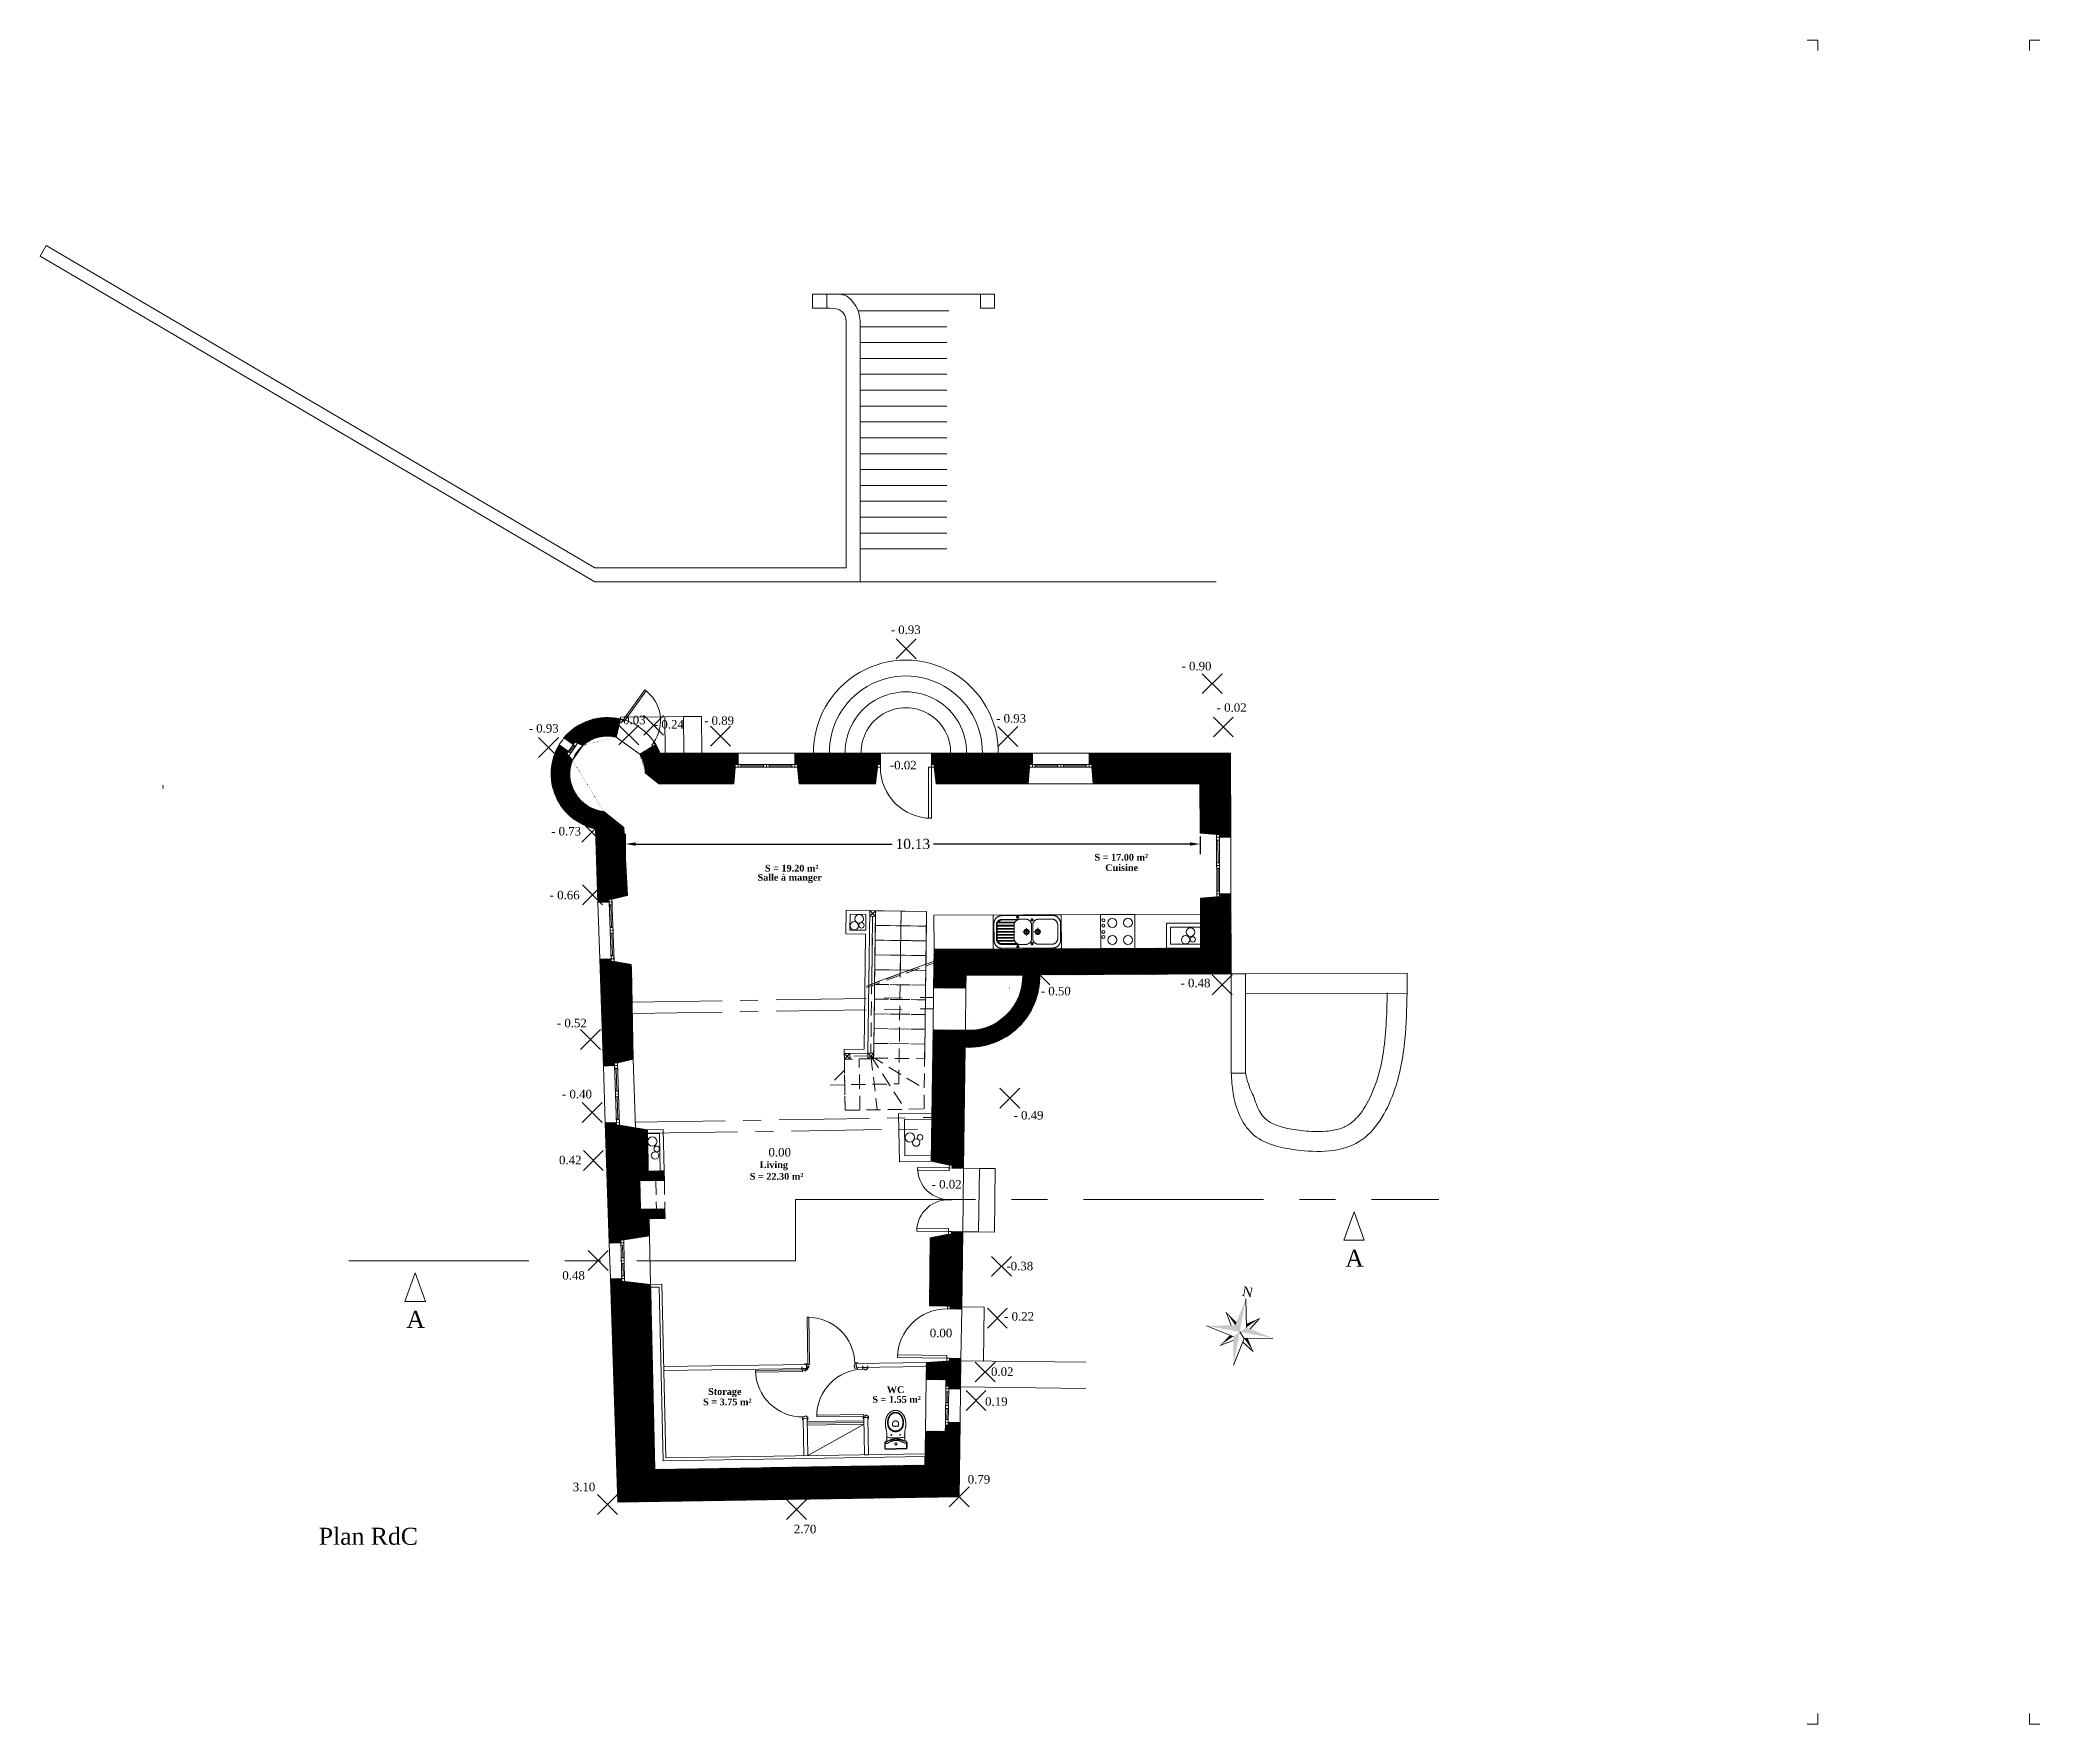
# Model space of a CAD drawing. Header units: millimetres. Extents: x -17502 to -16646, y 1856 to 2034.
# Drawn here: x -17439.43 to -17404.15, y 2004.43 to 2034.13 of the extents above; entities that cross this region are included whole.
import ezdxf
from ezdxf.enums import TextEntityAlignment as Align

# ---------------------------------------------------------------- set-up
doc = ezdxf.new("R2010")
doc.units = ezdxf.units.MM
doc.linetypes.add('AXES', pattern=[50.8, 31.75, -6.35, 6.35, -6.35])
doc.linetypes.add('HIDDEN', pattern=[0.375, 0.25, -0.125])
doc.layers.get('0').update_dxf_attribs({"lineweight": 9})
doc.layers.get('Defpoints').update_dxf_attribs({"lineweight": 9})
for name, color, linetype in [('CALQUE_DE_PORTE', 7, 'Continuous'), ('cartouche', 7, 'Continuous'), ('CLOISON', 7, 'Continuous')]:
    doc.layers.add(name, color=color, linetype=linetype)
for name, color, linetype, lineweight in [('CALQUE_DE_SYMBOLE', 7, 'Continuous', 9), ('Fenêtre', 15, 'Continuous', 9), ('TEXTE', 7, 'Continuous', 9)]:
    doc.layers.add(name, color=color, linetype=linetype, lineweight=lineweight)
doc.styles.get("Standard").update_dxf_attribs({"font": 'times.ttf'})
doc.dimstyles.get("Standard").update_dxf_attribs({"dimtxt": 0.18, "dimasz": 0.18, "dimexe": 0.18, "dimexo": 0.0625, "dimgap": 0.09, "dimtad": 0, "dimtih": 1, "dimtoh": 1, "dimzin": 0, "dimdsep": 46, "dimtxsty": 'Standard', "dimcen": 0.09, "dimadec": 0, "dimazin": 0, "dimtfac": 1, "dimtofl": 0, "dimtmove": 0, "dimatfit": 3, "dimfxl": 1, "dimtolj": 1, "dimtzin": 0, "dimarcsym": 0})

msp = doc.modelspace()

# ---------------------------------------------------------------- texts
at = {"lineweight": 9, "char_height": 0.119, "attachment_point": 1, "rotation": 359.9727}
for s, insert, width in [('\\pi0.055419;{\\fTimes New Roman|b1|i0|c0|p18;S = 19.20 m²}', (-17426.697, 2019.581), 1.02354), ('\\pi0.055419;{\\fTimes New Roman|b1|i0|c0|p18;S = 17.00 m²}', (-17420.884, 2019.775), 1.02354), ('\\pi0.23353;{\\fTimes New Roman|b1|i0|c0|p18;Cuisine}', (-17420.872, 2019.592), 1.02354), ('\\pi0.23185;{\\fTimes New Roman|b1|i0|c0|p18;Salle à manger}', (-17427.004, 2019.419), 1.56704), ('\\pi0.27033;{\\fTimes New Roman|b1|i0|c0|p18;Living}', (-17427.004, 2014.352), 1.02354), ('\\pi0.055419;{\\fTimes New Roman|b1|i0|c0|p18;S = 22.30 m²}', (-17426.964, 2014.146), 1.02354), ('\\pi0.36573;{\\fTimes New Roman|b1|i0|c0|p18;WC}', (-17424.858, 2010.384), 1.02354), ('\\pi0.099442;{\\fTimes New Roman|b1|i0|c0|p18;S = 3.75 m²}', (-17427.832, 2010.168), 1.02354), ('\\pi0.22988;{\\fTimes New Roman|b1|i0|c0|p18;Storage}', (-17427.874, 2010.352), 1.02354), ('\\pi0.099442;{\\fTimes New Roman|b1|i0|c0|p18;S = 1.55 m²}', (-17424.846, 2010.213), 1.02354)]:
    msp.add_mtext(s, dxfattribs=dict(at, insert=insert, width=width))
at = {"lineweight": 9, "char_height": 0.3, "width": 21.0239, "attachment_point": 1}
for s, insert in [('\\A1;A', (-17416.405, 2012.792)), ('\\A1;A', (-17432.965, 2011.715)), ('\\A1;Plan RdC', (-17434.511, 2007.889))]:
    msp.add_mtext(s, dxfattribs=dict(at, insert=insert))
at = {"layer": 'cartouche', "color": 1}
for s, p in [('- 0.93', (-17423.894, 2023.652)), ('- 0.90', (-17418.765, 2023.011)), ('- 0.02', (-17418.145, 2022.28)), ('- 0.93', (-17430.279, 2021.914)), ('- 0.03', (-17428.746, 2022.061)), ('- 0.24', (-17428.071, 2021.985)), ('- 0.89', (-17427.186, 2022.051)), ('- 0.93', (-17422.035, 2022.088)), ('-0.02', (-17423.965, 2021.265)), ('- 0.73', (-17429.884, 2020.099)), ('- 0.66', (-17429.909, 2018.973)), ('- 0.50', (-17421.247, 2017.279)), ('- 0.48', (-17418.783, 2017.422)), ('- 0.52', (-17429.782, 2016.716)), ('- 0.40', (-17429.692, 2015.463)), ('- 0.49', (-17421.728, 2015.09)), ('0.00', (-17426.182, 2014.437)), ('0.42', (-17429.876, 2014.3)), ('- 0.02', (-17423.172, 2013.872)), ('-0.38', (-17421.91, 2012.43)), ('0.48', (-17429.818, 2012.265)), ('- 0.22', (-17421.894, 2011.542)), ('0.00', (-17423.337, 2011.249)), ('0.02', (-17422.257, 2010.567)), ('0.19', (-17422.361, 2010.041)), ('3.10', (-17429.634, 2008.534)), ('0.79', (-17422.668, 2008.669)), ('2.70', (-17425.735, 2007.792))]:
    msp.add_text(s, height=0.15, dxfattribs=at).set_placement(p, align=Align.RIGHT)

# ---------------------------------------------------------------- blocks, each defined once
blk = doc.blocks.new('A$C421D22C3')
for p, q in [((0.522, 1.045), (0.61, 0.61)), ((0.261, 0.784), (0.373, 0.597)), ((0.784, 0.784), (0.672, 0.597)), ((0, 0.522), (0.435, 0.435)), ((0.261, 0.261), (0.448, 0.373)), ((0.784, 0.261), (0.597, 0.373)), ((0.61, 0.435), (1.045, 0.522))]:
    blk.add_line(p, q)
blk.add_lwpolyline([(0.522, 0), (0.61, 0.435), (0.522, 0.522)])
for points in [[(0.522, 0.522), (0.522, 0.522), (0.522, 1.045), (0.435, 0.61)], [(0.261, 0.784), (0.435, 0.61), (0.446, 0.661)], [(0.784, 0.784), (0.61, 0.61), (0.599, 0.661)], [(0, 0.522), (0.435, 0.61), (0.522, 0.522)], [(0.261, 0.261), (0.435, 0.435), (0.384, 0.446)], [(0.522, 0.522), (0.522, 0), (0.435, 0.435)], [(0.522, 0.522), (1.045, 0.522), (0.61, 0.61)], [(0.784, 0.261), (0.61, 0.435), (0.661, 0.446)]]:
    blk.add_solid(points)
at = {"layer": 'TEXTE', "lineweight": 9, "ltscale": 10, "insert": (0.53, 1.153), "char_height": 0.15, "width": 0.18381, "attachment_point": 5}
blk.add_mtext('{\\fTimes New Roman|b0|i0|c0|p18;N}', dxfattribs=at)
blk = doc.blocks.new('*D345')
at = {"color": 0, "lineweight": -2, "transparency": 16777216}
for p, q in [((-17429.099, 2019.706), (-17429.099, 2020.128)), ((-17428.919, 2019.948), (-17424.395, 2019.948)), ((-17419.146, 2019.948), (-17423.67, 2019.948)), ((-17418.966, 2020.079), (-17418.966, 2019.768))]:
    blk.add_line(p, q, dxfattribs=at)
at = {"color": 0, "lineweight": 9, "transparency": 16777216}
for points in [[(-17428.919, 2019.978), (-17428.919, 2019.918), (-17429.099, 2019.948)], [(-17419.146, 2019.978), (-17419.146, 2019.918), (-17418.966, 2019.948)]]:
    blk.add_solid(points, dxfattribs=at)
at = {"layer": 'Defpoints', "color": 0, "lineweight": 9, "transparency": 16777216}
for p in [(-17418.966, 2020.142), (-17418.966, 2019.948), (-17429.099, 2019.644)]:
    blk.add_point(p, dxfattribs=at)
at = {"color": 0, "lineweight": 9, "transparency": 16777216, "insert": (-17424.032, 2019.948), "char_height": 0.18, "attachment_point": 5}
blk.add_mtext('\\A1;10.13', dxfattribs=at)
blk = doc.blocks.new('PWRDRWGRP197506040', base_point=(1252.8135, 2783.58822))
at = {"layer": 'CALQUE_DE_SYMBOLE', "color": 7, "linetype": 'Continuous'}
for p, q in [((1288.77862, 2753.38846), (1301.18113, 2753.38846)), ((1294.35279, 2759.14758), (1294.35279, 2746.77275)), ((1306.75938, 2774.55324), (1301.90702, 2774.55324)), ((1304.16706, 2776.95878), (1304.16706, 2772.00048)), ((1308.40043, 2753.54731), (1320.33139, 2753.54731)), ((1313.97465, 2759.77341), (1313.97465, 2746.79067)), ((1327.33479, 2779.395), (1332.16777, 2779.395)), ((1327.62391, 2775.66321), (1357.38808, 2775.66321)), ((1329.52834, 2781.43305), (1329.52834, 2776.92255)), ((1331.00064, 2774.10759), (1358.43426, 2774.10474)), ((1364.20684, 2769.99565), (1334.64738, 2769.99565)), ((1335.0216, 2754.22449), (1335.0216, 2752.17939)), ((1364.99054, 2768.74702), (1335.20893, 2768.74643)), ((1335.74599, 2758.10953), (1365.24295, 2758.10953)), ((1365.24295, 2754.12593), (1335.74642, 2754.12593)), ((1335.74862, 2752.49064), (1365.35147, 2752.49064)), ((1335.75062, 2763.41331), (1365.33198, 2763.41331)), ((1365.33198, 2759.4297), (1335.75492, 2759.4297)), ((1335.75519, 2764.77601), (1365.18433, 2764.77601)), ((1365.65701, 2757.69375), (1365.65701, 2754.54171)), ((1365.74615, 2762.99753), (1365.74615, 2759.84548)), ((1365.74938, 2765.12762), (1365.74787, 2766.47929)), ((1365.76558, 2752.07486), (1365.76558, 2748.92286)), ((1367.23319, 2765.77815), (1367.23319, 2741.24267)), ((1301.8484, 2732.35012), (1306.64295, 2732.35012)), ((1304.10612, 2734.75523), (1304.10612, 2730.01241)), ((1357.38808, 2731.35761), (1327.13583, 2731.35761)), ((1327.35707, 2727.60773), (1332.14505, 2727.60773)), ((1329.5474, 2729.80958), (1329.5474, 2725.40578)), ((1330.13048, 2732.32805), (1358.13674, 2732.33091)), ((1363.90927, 2736.43999), (1334.4376, 2736.43999)), ((1365.01503, 2737.68862), (1335.03495, 2737.68921)), ((1365.35147, 2748.50703), (1335.74862, 2748.50703)), ((1335.74906, 2747.1369), (1365.27363, 2747.1369)), ((1365.27363, 2743.15319), (1335.75002, 2743.15319)), ((1335.75089, 2741.65969), (1365.20882, 2741.65969)), ((1365.68774, 2746.72107), (1365.68774, 2743.56902)), ((1365.77392, 2741.30802), (1365.77236, 2739.95641))]:
    blk.add_line(p, q, dxfattribs=at)
for points in [[(1254.06794, 2783.58822), (1371.55878, 2783.58822), (1372.19068, 2783.41564), (1372.64134, 2782.96315), (1372.81328, 2782.32872), (1372.81328, 2724.848), (1372.64134, 2724.21356), (1372.19063, 2723.76107), (1371.55878, 2723.58844), (1254.06794, 2723.58844), (1253.43609, 2723.76102), (1252.98537, 2724.21356), (1252.8135, 2724.848), (1252.8135, 2782.32872), (1252.98537, 2782.96315), (1253.43603, 2783.41564), (1254.06794, 2783.58822)], [(1267.76828, 2782.10769), (1357.82975, 2782.10769), (1358.48803, 2782.09187), (1359.13845, 2782.04471), (1359.78032, 2781.96709), (1360.41298, 2781.85964), (1361.03557, 2781.72313), (1361.64751, 2781.55831), (1362.24798, 2781.36592), (1362.83623, 2781.14662), (1363.41161, 2780.90121), (1363.97332, 2780.63039), (1364.52072, 2780.33492), (1365.05298, 2780.0155), (1365.56942, 2779.67287), (1366.06929, 2779.30774), (1366.55192, 2778.92092), (1367.01653, 2778.51306), (1367.4624, 2778.08495), (1367.88878, 2777.63725), (1368.29498, 2777.17076), (1368.68024, 2776.68624), (1369.04386, 2776.18428), (1369.38514, 2775.66574), (1369.70322, 2775.13132), (1369.9975, 2774.58177), (1370.26724, 2774.01775), (1370.51168, 2773.44005), (1370.73007, 2772.84937), (1370.9217, 2772.24648), (1371.08583, 2771.63207), (1371.2218, 2771.00689), (1371.32882, 2770.3717), (1371.40612, 2769.7272), (1371.45306, 2769.07414), (1371.46888, 2768.41328), (1371.46888, 2738.49251), (1371.45306, 2737.83159), (1371.40612, 2737.17853), (1371.32882, 2736.53403), (1371.2218, 2735.89884), (1371.08583, 2735.27366), (1370.9217, 2734.65925), (1370.73007, 2734.05636), (1370.51168, 2733.46569), (1370.26724, 2732.88799), (1369.9975, 2732.32396), (1369.70322, 2731.77442), (1369.38514, 2731.24), (1369.04386, 2730.72146), (1368.68024, 2730.21955), (1368.29498, 2729.73497), (1367.88878, 2729.26849), (1367.4624, 2728.82079), (1367.01653, 2728.39268), (1366.55192, 2727.98481), (1366.06929, 2727.59799), (1365.56942, 2727.23287), (1365.05298, 2726.89024), (1364.52072, 2726.57087), (1363.97332, 2726.27534), (1363.41161, 2726.00458), (1362.83623, 2725.75912), (1362.24798, 2725.53987), (1361.64751, 2725.34743), (1361.03557, 2725.1826), (1360.41298, 2725.04614), (1359.78032, 2724.9387), (1359.13845, 2724.86102), (1358.48803, 2724.81392), (1357.82975, 2724.79804), (1267.76828, 2724.79804), (1267.11005, 2724.81392), (1266.45963, 2724.86102), (1265.81771, 2724.9387), (1265.1851, 2725.04614), (1264.56246, 2725.1826), (1263.95057, 2725.34743), (1263.3501, 2725.53987), (1262.7618, 2725.75912), (1262.18647, 2726.00458), (1261.6247, 2726.27534), (1261.07736, 2726.57087), (1260.5451, 2726.89024), (1260.02866, 2727.23287), (1259.52874, 2727.59799), (1259.04616, 2727.98481), (1258.58155, 2728.39268), (1258.13568, 2728.82079), (1257.7093, 2729.26849), (1257.3031, 2729.73497), (1256.91779, 2730.21955), (1256.55417, 2730.72146), (1256.21294, 2731.24), (1255.89481, 2731.77442), (1255.60052, 2732.32396), (1255.33084, 2732.88799), (1255.0864, 2733.46569), (1254.86801, 2734.05636), (1254.67638, 2734.65925), (1254.5122, 2735.27366), (1254.37628, 2735.89884), (1254.26926, 2736.53403), (1254.19191, 2737.17853), (1254.14502, 2737.83159), (1254.1292, 2738.49251), (1254.1292, 2768.41328), (1254.14502, 2769.07414), (1254.19191, 2769.7272), (1254.26926, 2770.3717), (1254.37628, 2771.00689), (1254.5122, 2771.63207), (1254.67638, 2772.24648), (1254.86801, 2772.84937), (1255.0864, 2773.44005), (1255.33084, 2774.01775), (1255.60052, 2774.58177), (1255.89481, 2775.13132), (1256.21294, 2775.66574), (1256.55417, 2776.18428), (1256.91779, 2776.68624), (1257.3031, 2777.17076), (1257.7093, 2777.63725), (1258.13568, 2778.08495), (1258.58155, 2778.51306), (1259.04616, 2778.92092), (1259.52874, 2779.30774), (1260.02866, 2779.67287), (1260.5451, 2780.0155), (1261.07736, 2780.33492), (1261.6247, 2780.63039), (1262.18647, 2780.90121), (1262.7618, 2781.14662), (1263.3501, 2781.36592), (1263.95057, 2781.55831), (1264.56246, 2781.72313), (1265.1851, 2781.85964), (1265.81771, 2781.96709), (1266.45963, 2782.04471), (1267.11005, 2782.09187), (1267.76828, 2782.10769)], [(1269.13776, 2775.54818), (1292.92517, 2775.54818), (1293.58577, 2775.52654), (1294.23539, 2775.46248), (1294.87257, 2775.3574), (1295.49597, 2775.21271), (1296.1043, 2775.02969), (1296.69615, 2774.80974), (1297.27025, 2774.55416), (1297.82512, 2774.26439), (1298.35943, 2773.94174), (1298.87189, 2773.58759), (1299.36115, 2773.20336), (1299.82575, 2772.79027), (1300.26446, 2772.34978), (1300.67583, 2771.88329), (1301.05856, 2771.39205), (1301.41125, 2770.87754), (1301.73256, 2770.34097), (1302.02119, 2769.78383), (1302.2757, 2769.20748), (1302.49479, 2768.6132), (1302.67705, 2768.00239), (1302.82121, 2767.37641), (1302.92585, 2766.73664), (1302.98964, 2766.0845), (1303.01117, 2765.42116), (1303.01117, 2741.48458), (1302.98964, 2740.82129), (1302.92585, 2740.16909), (1302.82121, 2739.52933), (1302.67705, 2738.90334), (1302.49479, 2738.29254), (1302.2757, 2737.69831), (1302.02119, 2737.1219), (1301.73256, 2736.56477), (1301.41125, 2736.02825), (1301.05856, 2735.51369), (1300.67583, 2735.0225), (1300.26446, 2734.55595), (1299.82575, 2734.11547), (1299.36115, 2733.70243), (1298.87189, 2733.31814), (1298.35943, 2732.964), (1297.82512, 2732.6414), (1297.27025, 2732.35163), (1296.69615, 2732.09605), (1296.1043, 2731.8761), (1295.49597, 2731.69308), (1294.87257, 2731.54833), (1294.23539, 2731.44326), (1293.58577, 2731.37925), (1292.92517, 2731.35761), (1269.13776, 2731.35761), (1268.47716, 2731.37925), (1267.8276, 2731.44326), (1267.19042, 2731.54833), (1266.56696, 2731.69308), (1265.95863, 2731.8761), (1265.36678, 2732.09605), (1264.79274, 2732.35163), (1264.23786, 2732.6414), (1263.7035, 2732.964), (1263.19104, 2733.31814), (1262.70178, 2733.70243), (1262.23718, 2734.11547), (1261.79847, 2734.55595), (1261.3871, 2735.0225), (1261.00437, 2735.51369), (1260.65163, 2736.02825), (1260.33032, 2736.56477), (1260.04168, 2737.1219), (1259.78718, 2737.69831), (1259.56809, 2738.29254), (1259.38582, 2738.90334), (1259.24167, 2739.52933), (1259.13702, 2740.16909), (1259.07323, 2740.82129), (1259.0517, 2741.48458), (1259.0517, 2741.48458), (1259.0517, 2765.42116), (1259.07323, 2766.0845), (1259.13702, 2766.73664), (1259.24167, 2767.37641), (1259.38582, 2768.00239), (1259.56809, 2768.6132), (1259.78718, 2769.20748), (1260.04168, 2769.78383), (1260.33032, 2770.34097), (1260.65163, 2770.87754), (1261.00437, 2771.39205), (1261.3871, 2771.88329), (1261.79847, 2772.34978), (1262.23718, 2772.79027), (1262.70178, 2773.20336), (1263.19104, 2773.58759), (1263.7035, 2773.94174), (1264.23786, 2774.26439), (1264.79274, 2774.55416), (1265.36678, 2774.80974), (1265.95863, 2775.02969), (1266.56696, 2775.21271), (1267.19042, 2775.3574), (1267.8276, 2775.46248), (1268.47716, 2775.52654), (1269.13776, 2775.54818), (1269.13776, 2775.54818)], [(1294.46007, 2758.10205), (1295.19388, 2758.0423), (1295.89065, 2757.86935), (1296.5408, 2757.59266), (1297.13503, 2757.22172), (1297.66374, 2756.76611), (1298.11752, 2756.23524), (1298.48696, 2755.63859), (1298.76251, 2754.9858), (1298.93482, 2754.28623), (1298.9943, 2753.54941), (1298.93482, 2752.81259), (1298.76251, 2752.11302), (1298.48696, 2751.46018), (1298.11752, 2750.86358), (1297.66374, 2750.33271), (1297.13503, 2749.8771), (1296.5408, 2749.50616), (1295.89065, 2749.22948), (1295.19388, 2749.05652), (1294.46007, 2748.99672), (1293.72626, 2749.05652), (1293.02949, 2749.22948), (1292.37934, 2749.50616), (1291.78517, 2749.8771), (1291.25645, 2750.33271), (1290.80262, 2750.86358), (1290.43324, 2751.46018), (1290.15763, 2752.11302), (1289.98538, 2752.81259), (1289.92584, 2753.54941), (1289.98538, 2754.28623), (1290.15763, 2754.9858), (1290.43324, 2755.63859), (1290.80262, 2756.23524), (1291.25645, 2756.76611), (1291.78517, 2757.22172), (1292.37934, 2757.59266), (1293.02949, 2757.86935), (1293.72626, 2758.0423), (1294.46007, 2758.10205)], [(1294.46007, 2756.91721), (1295.21336, 2756.82963), (1295.90566, 2756.58034), (1296.51701, 2756.18943), (1297.02731, 2755.67703), (1297.41666, 2755.06321), (1297.66492, 2754.36811), (1297.75213, 2753.61175), (1297.66492, 2752.85544), (1297.41666, 2752.16028), (1297.02731, 2751.54647), (1296.51701, 2751.03406), (1295.90566, 2750.6432), (1295.21336, 2750.39392), (1294.46007, 2750.30634), (1293.70678, 2750.39392), (1293.01448, 2750.6432), (1292.40313, 2751.03406), (1291.89283, 2751.54647), (1291.50348, 2752.16028), (1291.25522, 2752.85544), (1291.16801, 2753.61175), (1291.25522, 2754.36811), (1291.50348, 2755.06321), (1291.89283, 2755.67703), (1292.40313, 2756.18943), (1293.01448, 2756.58034), (1293.70678, 2756.82963), (1294.46007, 2756.91721)], [(1304.2668, 2776.46877), (1305.22562, 2776.20737), (1305.90866, 2775.52153), (1306.16898, 2774.55884), (1305.90866, 2773.59615), (1305.22562, 2772.91031), (1304.2668, 2772.64891), (1303.30799, 2772.91031), (1302.62495, 2773.59615), (1302.36457, 2774.55884), (1302.62495, 2775.52153), (1303.30799, 2776.20737), (1304.2668, 2776.46877)], [(1315.38687, 2775.66321), (1325.5512, 2775.66321), (1326.21933, 2775.6413), (1326.87627, 2775.57654), (1327.52066, 2775.47028), (1328.15117, 2775.32392), (1328.76644, 2775.1388), (1329.36502, 2774.91638), (1329.94558, 2774.65789), (1330.50675, 2774.36484), (1331.0472, 2774.03852), (1331.56547, 2773.6804), (1332.06027, 2773.29175), (1332.53021, 2772.87397), (1332.97387, 2772.42853), (1333.38992, 2771.95672), (1333.77695, 2771.45992), (1334.13368, 2770.9395), (1334.45865, 2770.3969), (1334.75057, 2769.83341), (1335.00798, 2769.25049), (1335.22955, 2768.64948), (1335.41391, 2768.03173), (1335.55968, 2767.39864), (1335.66551, 2766.75161), (1335.73, 2766.09204), (1335.7518, 2765.42116), (1335.7518, 2741.48453), (1335.73, 2740.8137), (1335.66551, 2740.15413), (1335.55968, 2739.50709), (1335.41391, 2738.874), (1335.22955, 2738.25626), (1335.00798, 2737.65525), (1334.75057, 2737.07233), (1334.45865, 2736.50884), (1334.13368, 2735.96624), (1333.77695, 2735.44581), (1333.38992, 2734.94902), (1332.97387, 2734.4772), (1332.53021, 2734.03171), (1332.06027, 2733.61399), (1331.56547, 2733.22534), (1331.0472, 2732.86716), (1330.50675, 2732.5409), (1329.94558, 2732.24779), (1329.36502, 2731.98936), (1328.76644, 2731.76688), (1328.15117, 2731.58176), (1327.52066, 2731.4354), (1326.87627, 2731.32914), (1326.21933, 2731.26438), (1325.5512, 2731.24247), (1315.38687, 2731.24247), (1314.71874, 2731.26438), (1314.0618, 2731.32914), (1313.41735, 2731.4354), (1312.78685, 2731.58176), (1312.17163, 2731.76688), (1311.57304, 2731.98936), (1310.99244, 2732.24779), (1310.43126, 2732.5409), (1309.89087, 2732.86716), (1309.37254, 2733.22534), (1308.87779, 2733.61399), (1308.40786, 2734.03171), (1307.9642, 2734.4772), (1307.54815, 2734.94902), (1307.16106, 2735.44581), (1306.80433, 2735.96624), (1306.47936, 2736.50884), (1306.1875, 2737.07233), (1305.93009, 2737.65525), (1305.70852, 2738.25626), (1305.52416, 2738.874), (1305.37839, 2739.50709), (1305.27256, 2740.15413), (1305.20807, 2740.8137), (1305.18621, 2741.48453), (1305.18621, 2741.48453), (1305.18621, 2765.42116), (1305.20807, 2766.09204), (1305.27256, 2766.75161), (1305.37839, 2767.39864), (1305.52416, 2768.03173), (1305.70852, 2768.64948), (1305.93009, 2769.25049), (1306.1875, 2769.83341), (1306.47936, 2770.3969), (1306.80433, 2770.9395), (1307.16106, 2771.45992), (1307.54815, 2771.95672), (1307.9642, 2772.42853), (1308.40786, 2772.87397), (1308.87779, 2773.29175), (1309.37254, 2773.6804), (1309.89087, 2774.03852), (1310.43126, 2774.36484), (1310.99244, 2774.65789), (1311.57304, 2774.91638), (1312.17163, 2775.1388), (1312.78685, 2775.32392), (1313.41735, 2775.47028), (1314.0618, 2775.57654), (1314.71874, 2775.6413), (1315.38687, 2775.66321)], [(1314.16419, 2758.13607), (1314.89799, 2758.07632), (1315.59471, 2757.90331), (1316.24492, 2757.62663), (1316.83909, 2757.25569), (1317.3678, 2756.80007), (1317.82159, 2756.26921), (1318.19102, 2755.67261), (1318.46663, 2755.01977), (1318.63888, 2754.3202), (1318.69842, 2753.58338), (1318.63888, 2752.84661), (1318.46663, 2752.14704), (1318.19102, 2751.4942), (1317.82159, 2750.8976), (1317.3678, 2750.36674), (1316.83909, 2749.91107), (1316.24492, 2749.54018), (1315.59471, 2749.2635), (1314.89799, 2749.09049), (1314.16419, 2749.03074), (1313.43038, 2749.09049), (1312.73361, 2749.2635), (1312.0834, 2749.54018), (1311.48923, 2749.91107), (1310.96052, 2750.36674), (1310.50668, 2750.8976), (1310.1373, 2751.4942), (1309.86169, 2752.14704), (1309.68938, 2752.84661), (1309.6299, 2753.58338), (1309.68938, 2754.3202), (1309.86169, 2755.01977), (1310.1373, 2755.67261), (1310.50668, 2756.26921), (1310.96052, 2756.80007), (1311.48923, 2757.25569), (1312.0834, 2757.62663), (1312.73361, 2757.90331), (1313.43038, 2758.07632), (1314.16419, 2758.13607)], [(1314.16419, 2756.95117), (1314.91742, 2756.86359), (1315.60973, 2756.61431), (1316.22107, 2756.22345), (1316.73137, 2755.71105), (1317.12072, 2755.09723), (1317.36899, 2754.40207), (1317.45619, 2753.64577), (1317.36899, 2752.88941), (1317.12072, 2752.1943), (1316.73137, 2751.58049), (1316.22107, 2751.06808), (1315.60973, 2750.67717), (1314.91742, 2750.42794), (1314.16419, 2750.34036), (1313.41089, 2750.42794), (1312.71859, 2750.67717), (1312.10725, 2751.06808), (1311.59689, 2751.58049), (1311.20759, 2752.1943), (1310.95933, 2752.88941), (1310.87213, 2753.64577), (1310.95933, 2754.40207), (1311.20759, 2755.09723), (1311.59689, 2755.71105), (1312.10725, 2756.22345), (1312.71859, 2756.61431), (1313.41089, 2756.86359), (1314.16419, 2756.95117)], [(1329.54998, 2781.32835), (1330.5088, 2781.067), (1331.19184, 2780.38116), (1331.45216, 2779.41847), (1331.19184, 2778.45573), (1330.5088, 2777.76989), (1329.54998, 2777.50849), (1328.59117, 2777.76989), (1327.90807, 2778.45573), (1327.64775, 2779.41847), (1327.90807, 2780.38116), (1328.59117, 2781.067), (1329.54998, 2781.32835)], [(1357.38808, 2775.66321), (1358.05955, 2775.64028), (1358.71928, 2775.57256), (1359.36578, 2775.46146), (1359.99752, 2775.30853), (1360.61301, 2775.11528), (1361.21079, 2774.88327), (1361.78929, 2774.61386), (1362.34713, 2774.30859), (1362.88268, 2773.96908), (1363.3946, 2773.59669), (1363.88122, 2773.19302), (1364.34119, 2772.75948), (1364.77296, 2772.29767), (1365.17502, 2771.80901), (1365.54585, 2771.29504), (1365.88406, 2770.75729), (1366.18803, 2770.19724), (1366.45632, 2769.61637), (1366.68747, 2769.01617), (1366.87996, 2768.39815), (1367.03224, 2767.76382), (1367.14286, 2767.11474), (1367.21037, 2766.45237), (1367.23319, 2765.77815)], [(1358.43426, 2774.10474), (1359.17517, 2773.98792), (1359.92383, 2773.77056), (1360.66872, 2773.46545), (1361.3986, 2773.08536), (1362.10194, 2772.64294), (1362.76738, 2772.1511), (1363.38351, 2771.62244), (1363.93893, 2771.06977), (1364.42226, 2770.5059)], [(1364.42226, 2770.5059), (1364.51878, 2770.21479), (1364.42991, 2770.04851), (1364.20684, 2769.99565)], [(1365.74787, 2766.47929), (1365.69119, 2767.26665), (1365.43986, 2768.21621), (1364.99054, 2768.74702)], [(1365.18433, 2764.77601), (1365.48653, 2764.79738), (1365.68074, 2764.89691), (1365.74938, 2765.12762)], [(1365.24295, 2758.10953), (1365.45148, 2758.05253), (1365.60027, 2757.90315), (1365.65701, 2757.69375)], [(1365.65701, 2754.54171), (1365.60027, 2754.33231), (1365.45143, 2754.18293), (1365.24295, 2754.12593)], [(1365.33198, 2763.41331), (1365.54057, 2763.35631), (1365.68936, 2763.20693), (1365.74615, 2762.99753)], [(1365.74615, 2759.84548), (1365.68936, 2759.63609), (1365.54057, 2759.48666), (1365.33198, 2759.4297)], [(1365.35147, 2752.49064), (1365.56006, 2752.43368), (1365.70884, 2752.28431), (1365.76558, 2752.07486)], [(1304.1655, 2730.48229), (1305.12431, 2730.74369), (1305.80735, 2731.42953), (1306.06767, 2732.39222), (1305.80735, 2733.35491), (1305.12431, 2734.0407), (1304.1655, 2734.30215), (1303.20668, 2734.0407), (1302.52364, 2733.35491), (1302.26332, 2732.39222), (1302.52364, 2731.42953), (1303.20668, 2730.74369), (1304.1655, 2730.48229)], [(1329.5826, 2725.69043), (1330.54142, 2725.95183), (1331.22446, 2726.63767), (1331.48478, 2727.60041), (1331.22446, 2728.5631), (1330.54142, 2729.24895), (1329.5826, 2729.51034), (1328.62379, 2729.24895), (1327.94075, 2728.5631), (1327.68037, 2727.60041), (1327.94075, 2726.63767), (1328.62379, 2725.95183), (1329.5826, 2725.69043)], [(1367.23319, 2741.24267), (1367.21037, 2740.56851), (1367.14286, 2739.90613), (1367.03224, 2739.257), (1366.87991, 2738.62273), (1366.68747, 2738.00471), (1366.45632, 2737.40451), (1366.18798, 2736.82363), (1365.88401, 2736.26354), (1365.54585, 2735.72578), (1365.17496, 2735.21181), (1364.77291, 2734.7232), (1364.34114, 2734.26134), (1363.88117, 2733.82785), (1363.39455, 2733.42413), (1362.88268, 2733.05179), (1362.34708, 2732.71224), (1361.78924, 2732.40697), (1361.21073, 2732.1376), (1360.61296, 2731.90555), (1359.99747, 2731.7123), (1359.36572, 2731.55937), (1358.71928, 2731.44826), (1358.05955, 2731.38049), (1357.38808, 2731.35761)], [(1358.13674, 2732.33091), (1358.87765, 2732.44777), (1359.62626, 2732.66508), (1360.37121, 2732.97019), (1361.10103, 2733.35033), (1361.80437, 2733.7927), (1362.46981, 2734.2846), (1363.08594, 2734.81326), (1363.64141, 2735.36587), (1364.12475, 2735.92974)], [(1364.12475, 2735.92974), (1364.22121, 2736.2209), (1364.13234, 2736.38713), (1363.90927, 2736.43999)], [(1365.77236, 2739.95641), (1365.71573, 2739.16904), (1365.4644, 2738.21949), (1365.01503, 2737.68862)], [(1365.20882, 2741.65969), (1365.51107, 2741.63832), (1365.70529, 2741.53879), (1365.77392, 2741.30802)], [(1365.27363, 2747.1369), (1365.48222, 2747.0799), (1365.63095, 2746.93047), (1365.68774, 2746.72107)], [(1365.68774, 2743.56902), (1365.63095, 2743.35963), (1365.48211, 2743.2102), (1365.27363, 2743.15319)], [(1365.76558, 2748.92286), (1365.70879, 2748.71341), (1365.56, 2748.56404), (1365.35147, 2748.50703)]]:
    blk.add_lwpolyline(points, dxfattribs=at)
blk = doc.blocks.new('A$C3C8A42DC')
at = {"layer": 'Fenêtre', "color": 7, "linetype": 'Continuous', "lineweight": 9}
for p, q in [((0.114, 0.353), (0.11, 0.352)), ((0.118, 0.355), (0.114, 0.353)), ((0.122, 0.357), (0.118, 0.355)), ((0.126, 0.358), (0.122, 0.357)), ((0.131, 0.36), (0.126, 0.358)), ((0.135, 0.361), (0.131, 0.36)), ((0.139, 0.362), (0.135, 0.361)), ((0.143, 0.364), (0.139, 0.362)), ((0.147, 0.365), (0.143, 0.364)), ((0.15, 0.366), (0.147, 0.365)), ((0.156, 0.367), (0.15, 0.366)), ((0.162, 0.368), (0.156, 0.367)), ((0.168, 0.37), (0.162, 0.368)), ((0.174, 0.371), (0.168, 0.37)), ((0.18, 0.372), (0.174, 0.371)), ((0.186, 0.373), (0.18, 0.372)), ((0.192, 0.374), (0.186, 0.373)), ((0.198, 0.374), (0.192, 0.374)), ((0.204, 0.375), (0.198, 0.374)), ((0.21, 0.376), (0.204, 0.375)), ((0.216, 0.376), (0.21, 0.376)), ((0.222, 0.376), (0.216, 0.376)), ((0.228, 0.377), (0.222, 0.376)), ((0.234, 0.377), (0.228, 0.377)), ((0.24, 0.377), (0.234, 0.377)), ((0.247, 0.377), (0.24, 0.377)), ((0.253, 0.376), (0.247, 0.377)), ((0.259, 0.376), (0.253, 0.376)), ((0.265, 0.376), (0.259, 0.376)), ((0.271, 0.375), (0.265, 0.376)), ((0.277, 0.374), (0.271, 0.375)), ((0.283, 0.374), (0.277, 0.374)), ((0.289, 0.373), (0.283, 0.374)), ((0.294, 0.372), (0.289, 0.373)), ((0.303, 0.371), (0.294, 0.372)), ((0.311, 0.369), (0.303, 0.371)), ((0.32, 0.367), (0.311, 0.369)), ((0.323, 0.366), (0.32, 0.367)), ((0.326, 0.366), (0.323, 0.366)), ((0.335, 0.364), (0.326, 0.366)), ((0.343, 0.362), (0.335, 0.364)), ((0.352, 0.361), (0.343, 0.362)), ((0.36, 0.36), (0.352, 0.361)), ((0.369, 0.358), (0.36, 0.36)), ((0.378, 0.357), (0.369, 0.358)), ((0.386, 0.356), (0.378, 0.357)), ((0.395, 0.356), (0.386, 0.356)), ((0.404, 0.355), (0.395, 0.356)), ((0.412, 0.355), (0.404, 0.355)), ((0.421, 0.354), (0.412, 0.355)), ((0.423, 0.354), (0.421, 0.354)), ((0.437, 0.354), (0.423, 0.354)), ((0.451, 0.354), (0.437, 0.354)), ((0.465, 0.354), (0.451, 0.354)), ((0.457, 0.354), (0.456, 0.354)), ((0.459, 0.354), (0.457, 0.354)), ((0.461, 0.354), (0.459, 0.354)), ((0.463, 0.353), (0.461, 0.354)), ((0.464, 0.353), (0.463, 0.353)), ((0.472, 0.355), (0.465, 0.354)), ((0.483, 0.355), (0.472, 0.355)), ((0.495, 0.356), (0.483, 0.355)), ((0.506, 0.357), (0.495, 0.356)), ((0.517, 0.358), (0.506, 0.357)), ((0.531, 0.36), (0.517, 0.358)), ((0.54, 0.36), (0.531, 0.36)), ((0.538, 0.354), (0.534, 0.34)), ((0.542, 0.367), (0.538, 0.354)), ((0.543, 0.369), (0.542, 0.367)), ((0.544, 0.372), (0.543, 0.369)), ((0.545, 0.374), (0.544, 0.372)), ((0.547, 0.376), (0.545, 0.374)), ((0.546, 0.351), (0.55, 0.365)), ((0.548, 0.378), (0.547, 0.376)), ((0.55, 0.38), (0.548, 0.378)), ((0.551, 0.382), (0.55, 0.38)), ((0.55, 0.365), (0.551, 0.366)), ((0.553, 0.384), (0.551, 0.382)), ((0.551, 0.368), (0.552, 0.37)), ((0.551, 0.366), (0.551, 0.368)), ((0.552, 0.37), (0.553, 0.372)), ((0.555, 0.385), (0.553, 0.384)), ((0.553, 0.372), (0.554, 0.373)), ((0.554, 0.373), (0.556, 0.375)), ((0.557, 0.387), (0.555, 0.385)), ((0.556, 0.375), (0.557, 0.376)), ((0.559, 0.388), (0.557, 0.387)), ((0.557, 0.376), (0.558, 0.378)), ((0.558, 0.378), (0.56, 0.379)), ((0.562, 0.389), (0.559, 0.388)), ((0.56, 0.379), (0.562, 0.38)), ((0.564, 0.39), (0.562, 0.389)), ((0.562, 0.38), (0.563, 0.381)), ((0.563, 0.381), (0.565, 0.382)), ((0.566, 0.391), (0.564, 0.39)), ((0.565, 0.382), (0.567, 0.383)), ((0.569, 0.392), (0.566, 0.391)), ((0.567, 0.383), (0.569, 0.384)), ((0.571, 0.392), (0.569, 0.392)), ((0.569, 0.384), (0.571, 0.384)), ((0.574, 0.393), (0.571, 0.392)), ((0.571, 0.384), (0.573, 0.384)), ((0.573, 0.384), (0.575, 0.385)), ((0.576, 0.393), (0.574, 0.393)), ((0.574, 0.346), (0.578, 0.355)), ((0.575, 0.385), (0.576, 0.385)), ((0.59, 0.393), (0.576, 0.393)), ((0.576, 0.385), (0.591, 0.385)), ((0.578, 0.355), (0.581, 0.365)), ((0.581, 0.365), (0.585, 0.375)), ((0.585, 0.375), (0.588, 0.385)), ((0.605, 0.393), (0.59, 0.393)), ((0.591, 0.385), (0.605, 0.385)), ((0.619, 0.393), (0.605, 0.393)), ((0.605, 0.385), (0.619, 0.385)), ((0.634, 0.393), (0.619, 0.393)), ((0.619, 0.385), (0.634, 0.385)), ((0.648, 0.392), (0.634, 0.393)), ((0.634, 0.385), (0.648, 0.384)), ((0.663, 0.391), (0.648, 0.392)), ((0.648, 0.384), (0.662, 0.383)), ((0.662, 0.383), (0.668, 0.383)), ((0.669, 0.391), (0.663, 0.391)), ((0.668, 0.383), (0.669, 0.383)), ((0.67, 0.391), (0.669, 0.391)), ((0.669, 0.383), (0.67, 0.383)), ((0.671, 0.391), (0.67, 0.391)), ((0.67, 0.383), (0.67, 0.382)), ((0.67, 0.382), (0.671, 0.382)), ((0.673, 0.39), (0.671, 0.391)), ((0.671, 0.382), (0.671, 0.382)), ((0.671, 0.382), (0.671, 0.381)), ((0.671, 0.381), (0.672, 0.38)), ((0.672, 0.38), (0.672, 0.38)), ((0.672, 0.38), (0.672, 0.379)), ((0.672, 0.379), (0.672, 0.197)), ((0.674, 0.39), (0.673, 0.39)), ((0.675, 0.389), (0.674, 0.39)), ((0.676, 0.388), (0.675, 0.389)), ((0.676, 0.387), (0.676, 0.388)), ((0.677, 0.387), (0.676, 0.387)), ((0.678, 0.386), (0.677, 0.387)), ((0.679, 0.384), (0.678, 0.386)), ((0.679, 0.383), (0.679, 0.384)), ((0.679, 0.382), (0.679, 0.383)), ((0.68, 0.381), (0.679, 0.382)), ((0.68, 0.38), (0.68, 0.381)), ((0.68, 0.379), (0.68, 0.38)), ((0.68, 0.197), (0.68, 0.379)), ((0.001, 0.21), (0, 0.207)), ((0, 0.207), (0, 0.205)), ((0, 0.205), (0, 0.202)), ((0, 0.202), (0, 0.199)), ((0, 0.199), (0, 0.197)), ((0, 0.197), (0, 0.196)), ((0, 0.196), (0, 0.193)), ((0, 0.193), (0, 0.19)), ((0, 0.19), (0, 0.188)), ((0, 0.188), (0, 0.185)), ((0, 0.185), (0.001, 0.182)), ((0.002, 0.218), (0.001, 0.216)), ((0.001, 0.216), (0.001, 0.213)), ((0.001, 0.213), (0.001, 0.21)), ((0.001, 0.182), (0.001, 0.179)), ((0.001, 0.179), (0.001, 0.177)), ((0.001, 0.177), (0.002, 0.174)), ((0.003, 0.226), (0.002, 0.224)), ((0.002, 0.224), (0.002, 0.221)), ((0.002, 0.221), (0.002, 0.218)), ((0.002, 0.174), (0.002, 0.171)), ((0.002, 0.171), (0.003, 0.169)), ((0.004, 0.232), (0.003, 0.229)), ((0.003, 0.229), (0.003, 0.226)), ((0.003, 0.169), (0.003, 0.166)), ((0.003, 0.166), (0.004, 0.163)), ((0.005, 0.234), (0.004, 0.232)), ((0.004, 0.163), (0.004, 0.161)), ((0.004, 0.161), (0.005, 0.158)), ((0.006, 0.239), (0.005, 0.237)), ((0.005, 0.237), (0.005, 0.234)), ((0.005, 0.158), (0.006, 0.156)), ((0.007, 0.242), (0.006, 0.239)), ((0.006, 0.156), (0.006, 0.153)), ((0.006, 0.153), (0.007, 0.15)), ((0.008, 0.245), (0.007, 0.242)), ((0.007, 0.15), (0.008, 0.148)), ((0.009, 0.25), (0.008, 0.247)), ((0.008, 0.247), (0.008, 0.245)), ((0.008, 0.148), (0.009, 0.145)), ((0.01, 0.252), (0.009, 0.25)), ((0.009, 0.145), (0.01, 0.143)), ((0.011, 0.255), (0.01, 0.252)), ((0.01, 0.143), (0.011, 0.14)), ((0.012, 0.257), (0.011, 0.255)), ((0.011, 0.14), (0.012, 0.138)), ((0.013, 0.26), (0.012, 0.257)), ((0.012, 0.138), (0.013, 0.135)), ((0.014, 0.261), (0.013, 0.26)), ((0.013, 0.135), (0.014, 0.133)), ((0.015, 0.263), (0.014, 0.261)), ((0.014, 0.133), (0.014, 0.131)), ((0.014, 0.131), (0.016, 0.129)), ((0.016, 0.266), (0.015, 0.263)), ((0.018, 0.269), (0.016, 0.266)), ((0.016, 0.129), (0.017, 0.126)), ((0.017, 0.126), (0.018, 0.123)), ((0.019, 0.271), (0.018, 0.269)), ((0.018, 0.123), (0.02, 0.121)), ((0.021, 0.274), (0.019, 0.271)), ((0.02, 0.121), (0.021, 0.118)), ((0.022, 0.276), (0.021, 0.274)), ((0.021, 0.118), (0.023, 0.116)), ((0.024, 0.279), (0.022, 0.276)), ((0.023, 0.116), (0.024, 0.113)), ((0.025, 0.281), (0.024, 0.279)), ((0.024, 0.113), (0.026, 0.111)), ((0.027, 0.284), (0.025, 0.281)), ((0.026, 0.111), (0.028, 0.108)), ((0.028, 0.286), (0.027, 0.284)), ((0.03, 0.289), (0.028, 0.286)), ((0.028, 0.108), (0.029, 0.106)), ((0.029, 0.106), (0.031, 0.103)), ((0.032, 0.291), (0.03, 0.289)), ((0.031, 0.103), (0.033, 0.101)), ((0.034, 0.294), (0.032, 0.291)), ((0.033, 0.101), (0.035, 0.098)), ((0.035, 0.296), (0.034, 0.294)), ((0.034, 0.207), (0.035, 0.21)), ((0.034, 0.205), (0.034, 0.207)), ((0.034, 0.203), (0.034, 0.205)), ((0.034, 0.201), (0.034, 0.203)), ((0.034, 0.199), (0.034, 0.201)), ((0.034, 0.197), (0.034, 0.199)), ((0.034, 0.196), (0.034, 0.197)), ((0.034, 0.194), (0.034, 0.196)), ((0.034, 0.192), (0.034, 0.194)), ((0.034, 0.19), (0.034, 0.192)), ((0.034, 0.188), (0.034, 0.19)), ((0.035, 0.185), (0.034, 0.188)), ((0.037, 0.298), (0.035, 0.296)), ((0.035, 0.214), (0.036, 0.216)), ((0.035, 0.212), (0.035, 0.214)), ((0.035, 0.21), (0.035, 0.212)), ((0.035, 0.183), (0.035, 0.185)), ((0.035, 0.181), (0.035, 0.183)), ((0.035, 0.179), (0.035, 0.181)), ((0.036, 0.177), (0.035, 0.179)), ((0.035, 0.098), (0.036, 0.096)), ((0.036, 0.22), (0.037, 0.222)), ((0.036, 0.218), (0.036, 0.22)), ((0.036, 0.216), (0.036, 0.218)), ((0.036, 0.175), (0.036, 0.177)), ((0.036, 0.173), (0.036, 0.175)), ((0.037, 0.17), (0.036, 0.173)), ((0.036, 0.096), (0.038, 0.094)), ((0.039, 0.301), (0.037, 0.298)), ((0.037, 0.225), (0.038, 0.227)), ((0.037, 0.222), (0.037, 0.225)), ((0.037, 0.168), (0.037, 0.17)), ((0.038, 0.166), (0.037, 0.168)), ((0.038, 0.229), (0.039, 0.231)), ((0.038, 0.227), (0.038, 0.229)), ((0.038, 0.164), (0.038, 0.166)), ((0.039, 0.162), (0.038, 0.164)), ((0.038, 0.094), (0.04, 0.092)), ((0.041, 0.303), (0.039, 0.301)), ((0.039, 0.233), (0.04, 0.235)), ((0.039, 0.231), (0.039, 0.233)), ((0.04, 0.16), (0.039, 0.162)), ((0.04, 0.235), (0.041, 0.237)), ((0.04, 0.158), (0.04, 0.16)), ((0.041, 0.156), (0.04, 0.158)), ((0.04, 0.092), (0.042, 0.089)), ((0.043, 0.305), (0.041, 0.303)), ((0.041, 0.239), (0.042, 0.241)), ((0.041, 0.237), (0.041, 0.239)), ((0.042, 0.154), (0.041, 0.156)), ((0.042, 0.241), (0.043, 0.243)), ((0.042, 0.152), (0.042, 0.154)), ((0.043, 0.15), (0.042, 0.152)), ((0.042, 0.089), (0.044, 0.087)), ((0.045, 0.307), (0.043, 0.305)), ((0.043, 0.243), (0.044, 0.245)), ((0.043, 0.203), (0.044, 0.205)), ((0.043, 0.201), (0.043, 0.203)), ((0.043, 0.199), (0.043, 0.201)), ((0.043, 0.197), (0.043, 0.199)), ((0.043, 0.196), (0.043, 0.197)), ((0.043, 0.194), (0.043, 0.196)), ((0.043, 0.192), (0.043, 0.194)), ((0.043, 0.19), (0.043, 0.192)), ((0.044, 0.188), (0.043, 0.19)), ((0.044, 0.148), (0.043, 0.15)), ((0.044, 0.245), (0.045, 0.247)), ((0.044, 0.213), (0.045, 0.215)), ((0.044, 0.211), (0.044, 0.213)), ((0.044, 0.209), (0.044, 0.211)), ((0.044, 0.207), (0.044, 0.209)), ((0.044, 0.205), (0.044, 0.207)), ((0.044, 0.186), (0.044, 0.188)), ((0.044, 0.184), (0.044, 0.186)), ((0.044, 0.182), (0.044, 0.184)), ((0.045, 0.18), (0.044, 0.182)), ((0.045, 0.146), (0.044, 0.148)), ((0.044, 0.087), (0.046, 0.085)), ((0.047, 0.309), (0.045, 0.307)), ((0.045, 0.247), (0.046, 0.249)), ((0.045, 0.219), (0.046, 0.221)), ((0.045, 0.217), (0.045, 0.219)), ((0.045, 0.215), (0.045, 0.217)), ((0.045, 0.178), (0.045, 0.18)), ((0.045, 0.176), (0.045, 0.178)), ((0.046, 0.174), (0.045, 0.176)), ((0.046, 0.144), (0.045, 0.146)), ((0.046, 0.249), (0.047, 0.251)), ((0.046, 0.223), (0.047, 0.225)), ((0.046, 0.221), (0.046, 0.223)), ((0.046, 0.172), (0.046, 0.174)), ((0.046, 0.17), (0.046, 0.172)), ((0.047, 0.168), (0.046, 0.17)), ((0.047, 0.142), (0.046, 0.144)), ((0.046, 0.085), (0.048, 0.083)), ((0.049, 0.311), (0.047, 0.309)), ((0.047, 0.251), (0.048, 0.253)), ((0.047, 0.227), (0.048, 0.229)), ((0.047, 0.225), (0.047, 0.227)), ((0.047, 0.166), (0.047, 0.168)), ((0.048, 0.164), (0.047, 0.166)), ((0.048, 0.14), (0.047, 0.142)), ((0.048, 0.253), (0.049, 0.255)), ((0.048, 0.23), (0.049, 0.232)), ((0.048, 0.229), (0.048, 0.23)), ((0.049, 0.162), (0.048, 0.164)), ((0.049, 0.138), (0.048, 0.14)), ((0.048, 0.083), (0.05, 0.081)), ((0.051, 0.314), (0.049, 0.311)), ((0.049, 0.255), (0.05, 0.257)), ((0.049, 0.232), (0.05, 0.234)), ((0.049, 0.16), (0.049, 0.162)), ((0.05, 0.159), (0.049, 0.16)), ((0.05, 0.136), (0.049, 0.138)), ((0.05, 0.257), (0.051, 0.259)), ((0.05, 0.236), (0.051, 0.238)), ((0.05, 0.234), (0.05, 0.236)), ((0.05, 0.157), (0.05, 0.159)), ((0.051, 0.155), (0.05, 0.157)), ((0.051, 0.134), (0.05, 0.136)), ((0.05, 0.081), (0.052, 0.079)), ((0.054, 0.316), (0.051, 0.314)), ((0.051, 0.259), (0.052, 0.261)), ((0.051, 0.238), (0.052, 0.24)), ((0.052, 0.153), (0.051, 0.155)), ((0.052, 0.132), (0.051, 0.134)), ((0.052, 0.261), (0.053, 0.262)), ((0.052, 0.24), (0.053, 0.242)), ((0.053, 0.151), (0.052, 0.153)), ((0.053, 0.131), (0.052, 0.132)), ((0.052, 0.079), (0.055, 0.077)), ((0.053, 0.262), (0.054, 0.264)), ((0.053, 0.244), (0.054, 0.246)), ((0.053, 0.242), (0.053, 0.244)), ((0.054, 0.149), (0.053, 0.151)), ((0.054, 0.129), (0.053, 0.131)), ((0.056, 0.318), (0.054, 0.316)), ((0.054, 0.264), (0.055, 0.266)), ((0.054, 0.246), (0.055, 0.247)), ((0.054, 0.147), (0.054, 0.149)), ((0.055, 0.146), (0.054, 0.147)), ((0.055, 0.127), (0.054, 0.129)), ((0.055, 0.266), (0.056, 0.268)), ((0.055, 0.247), (0.056, 0.249)), ((0.056, 0.144), (0.055, 0.146)), ((0.057, 0.125), (0.055, 0.127)), ((0.055, 0.077), (0.057, 0.075)), ((0.058, 0.319), (0.056, 0.318)), ((0.056, 0.268), (0.058, 0.27)), ((0.056, 0.249), (0.057, 0.251)), ((0.057, 0.142), (0.056, 0.144)), ((0.057, 0.251), (0.058, 0.253)), ((0.058, 0.14), (0.057, 0.142)), ((0.058, 0.123), (0.057, 0.125)), ((0.057, 0.075), (0.059, 0.073)), ((0.06, 0.321), (0.058, 0.319)), ((0.058, 0.27), (0.059, 0.271)), ((0.058, 0.253), (0.059, 0.255)), ((0.059, 0.138), (0.058, 0.14)), ((0.059, 0.122), (0.058, 0.123)), ((0.059, 0.271), (0.06, 0.273)), ((0.059, 0.255), (0.06, 0.256)), ((0.06, 0.137), (0.059, 0.138)), ((0.061, 0.12), (0.059, 0.122)), ((0.059, 0.073), (0.061, 0.071)), ((0.063, 0.323), (0.06, 0.321)), ((0.06, 0.273), (0.062, 0.275)), ((0.06, 0.256), (0.061, 0.258)), ((0.061, 0.135), (0.06, 0.137)), ((0.061, 0.258), (0.062, 0.26)), ((0.062, 0.133), (0.061, 0.135)), ((0.062, 0.118), (0.061, 0.12)), ((0.061, 0.071), (0.064, 0.069)), ((0.062, 0.275), (0.063, 0.276)), ((0.062, 0.26), (0.063, 0.261)), ((0.063, 0.132), (0.062, 0.133)), ((0.063, 0.117), (0.062, 0.118)), ((0.065, 0.325), (0.063, 0.323)), ((0.063, 0.276), (0.064, 0.278)), ((0.063, 0.261), (0.064, 0.263)), ((0.064, 0.13), (0.063, 0.132)), ((0.065, 0.115), (0.063, 0.117)), ((0.064, 0.278), (0.066, 0.28)), ((0.064, 0.263), (0.065, 0.265)), ((0.066, 0.128), (0.064, 0.13)), ((0.064, 0.069), (0.066, 0.067)), ((0.067, 0.327), (0.065, 0.325)), ((0.065, 0.265), (0.067, 0.266)), ((0.066, 0.113), (0.065, 0.115)), ((0.066, 0.28), (0.067, 0.281)), ((0.067, 0.127), (0.066, 0.128)), ((0.068, 0.112), (0.066, 0.113)), ((0.066, 0.067), (0.068, 0.065)), ((0.07, 0.329), (0.067, 0.327)), ((0.067, 0.281), (0.069, 0.283)), ((0.067, 0.266), (0.068, 0.268)), ((0.068, 0.125), (0.067, 0.127)), ((0.068, 0.268), (0.069, 0.269)), ((0.069, 0.123), (0.068, 0.125)), ((0.069, 0.11), (0.068, 0.112)), ((0.068, 0.065), (0.071, 0.064)), ((0.069, 0.283), (0.07, 0.284)), ((0.069, 0.269), (0.07, 0.271)), ((0.071, 0.122), (0.069, 0.123)), ((0.071, 0.109), (0.069, 0.11)), ((0.072, 0.33), (0.07, 0.329)), ((0.07, 0.284), (0.072, 0.286)), ((0.07, 0.271), (0.072, 0.273)), ((0.072, 0.12), (0.071, 0.122)), ((0.072, 0.107), (0.071, 0.109)), ((0.071, 0.064), (0.073, 0.062)), ((0.075, 0.332), (0.072, 0.33)), ((0.072, 0.286), (0.073, 0.287)), ((0.072, 0.273), (0.073, 0.274)), ((0.073, 0.119), (0.072, 0.12)), ((0.074, 0.106), (0.072, 0.107)), ((0.073, 0.287), (0.075, 0.289)), ((0.073, 0.274), (0.074, 0.276)), ((0.075, 0.117), (0.073, 0.119)), ((0.073, 0.062), (0.076, 0.06)), ((0.074, 0.276), (0.076, 0.277)), ((0.075, 0.104), (0.074, 0.106)), ((0.076, 0.333), (0.075, 0.332)), ((0.075, 0.289), (0.077, 0.29)), ((0.076, 0.116), (0.075, 0.117)), ((0.077, 0.103), (0.075, 0.104)), ((0.079, 0.335), (0.076, 0.333)), ((0.076, 0.277), (0.077, 0.278)), ((0.078, 0.115), (0.076, 0.116)), ((0.076, 0.06), (0.078, 0.059)), ((0.077, 0.29), (0.078, 0.292)), ((0.077, 0.278), (0.079, 0.28)), ((0.079, 0.101), (0.077, 0.103)), ((0.078, 0.292), (0.08, 0.293)), ((0.079, 0.113), (0.078, 0.115)), ((0.078, 0.059), (0.082, 0.057)), ((0.083, 0.338), (0.079, 0.335)), ((0.079, 0.28), (0.08, 0.281)), ((0.08, 0.112), (0.079, 0.113)), ((0.08, 0.1), (0.079, 0.101)), ((0.08, 0.293), (0.082, 0.294)), ((0.08, 0.281), (0.082, 0.283)), ((0.082, 0.11), (0.08, 0.112)), ((0.082, 0.099), (0.08, 0.1)), ((0.082, 0.294), (0.083, 0.296)), ((0.082, 0.283), (0.083, 0.284)), ((0.083, 0.109), (0.082, 0.11)), ((0.084, 0.097), (0.082, 0.099)), ((0.082, 0.057), (0.085, 0.054)), ((0.087, 0.34), (0.083, 0.338)), ((0.083, 0.296), (0.085, 0.297)), ((0.083, 0.284), (0.085, 0.285)), ((0.085, 0.108), (0.083, 0.109)), ((0.086, 0.096), (0.084, 0.097)), ((0.085, 0.297), (0.087, 0.298)), ((0.085, 0.285), (0.086, 0.287)), ((0.087, 0.106), (0.085, 0.108)), ((0.085, 0.054), (0.089, 0.052)), ((0.086, 0.287), (0.088, 0.288)), ((0.087, 0.095), (0.086, 0.096)), ((0.091, 0.342), (0.087, 0.34)), ((0.087, 0.298), (0.089, 0.299)), ((0.088, 0.105), (0.087, 0.106)), ((0.089, 0.094), (0.087, 0.095)), ((0.088, 0.288), (0.089, 0.289)), ((0.09, 0.104), (0.088, 0.105)), ((0.089, 0.3), (0.092, 0.302)), ((0.089, 0.299), (0.089, 0.3)), ((0.089, 0.289), (0.091, 0.29)), ((0.092, 0.091), (0.089, 0.094)), ((0.089, 0.052), (0.093, 0.05)), ((0.091, 0.103), (0.09, 0.104)), ((0.095, 0.344), (0.091, 0.342)), ((0.091, 0.29), (0.093, 0.291)), ((0.093, 0.102), (0.091, 0.103)), ((0.092, 0.302), (0.096, 0.304)), ((0.096, 0.089), (0.092, 0.091)), ((0.092, 0.091), (0.092, 0.091)), ((0.093, 0.291), (0.094, 0.293)), ((0.095, 0.1), (0.093, 0.102)), ((0.093, 0.05), (0.097, 0.048)), ((0.094, 0.293), (0.095, 0.293)), ((0.098, 0.346), (0.095, 0.344)), ((0.095, 0.293), (0.098, 0.295)), ((0.098, 0.098), (0.095, 0.1)), ((0.096, 0.304), (0.099, 0.306)), ((0.099, 0.087), (0.096, 0.089)), ((0.097, 0.048), (0.101, 0.046)), ((0.102, 0.348), (0.098, 0.346)), ((0.098, 0.295), (0.101, 0.297)), ((0.101, 0.097), (0.098, 0.098)), ((0.098, 0.098), (0.098, 0.098)), ((0.099, 0.306), (0.102, 0.308)), ((0.102, 0.085), (0.099, 0.087)), ((0.101, 0.297), (0.104, 0.299)), ((0.104, 0.095), (0.101, 0.097)), ((0.101, 0.046), (0.105, 0.044)), ((0.106, 0.35), (0.102, 0.348)), ((0.102, 0.308), (0.106, 0.31)), ((0.106, 0.083), (0.102, 0.085)), ((0.104, 0.299), (0.107, 0.301)), ((0.107, 0.093), (0.104, 0.095)), ((0.105, 0.044), (0.109, 0.042)), ((0.11, 0.352), (0.106, 0.35)), ((0.106, 0.31), (0.109, 0.312)), ((0.109, 0.082), (0.106, 0.083)), ((0.107, 0.301), (0.11, 0.302)), ((0.11, 0.091), (0.107, 0.093)), ((0.109, 0.312), (0.113, 0.314)), ((0.113, 0.08), (0.109, 0.082)), ((0.109, 0.042), (0.113, 0.041)), ((0.11, 0.302), (0.114, 0.304)), ((0.114, 0.089), (0.11, 0.091)), ((0.113, 0.314), (0.116, 0.315)), ((0.116, 0.078), (0.113, 0.08)), ((0.113, 0.041), (0.117, 0.039)), ((0.114, 0.304), (0.117, 0.306)), ((0.117, 0.088), (0.114, 0.089)), ((0.116, 0.315), (0.12, 0.317)), ((0.12, 0.076), (0.116, 0.078)), ((0.117, 0.306), (0.12, 0.307)), ((0.12, 0.086), (0.117, 0.088)), ((0.117, 0.039), (0.121, 0.037)), ((0.12, 0.317), (0.123, 0.319)), ((0.12, 0.307), (0.123, 0.309)), ((0.123, 0.084), (0.12, 0.086)), ((0.123, 0.075), (0.12, 0.076)), ((0.121, 0.037), (0.125, 0.036)), ((0.123, 0.319), (0.127, 0.32)), ((0.123, 0.309), (0.127, 0.31)), ((0.127, 0.083), (0.123, 0.084)), ((0.127, 0.073), (0.123, 0.075)), ((0.125, 0.036), (0.129, 0.034)), ((0.127, 0.32), (0.131, 0.322)), ((0.127, 0.31), (0.13, 0.312)), ((0.13, 0.081), (0.127, 0.083)), ((0.131, 0.072), (0.127, 0.073)), ((0.129, 0.034), (0.133, 0.033)), ((0.13, 0.312), (0.134, 0.313)), ((0.133, 0.08), (0.13, 0.081)), ((0.131, 0.322), (0.134, 0.323)), ((0.134, 0.07), (0.131, 0.072)), ((0.137, 0.079), (0.133, 0.08)), ((0.133, 0.033), (0.137, 0.031)), ((0.134, 0.323), (0.138, 0.324)), ((0.134, 0.313), (0.137, 0.315)), ((0.138, 0.069), (0.134, 0.07)), ((0.137, 0.315), (0.14, 0.316)), ((0.14, 0.077), (0.137, 0.079)), ((0.137, 0.031), (0.141, 0.03)), ((0.138, 0.324), (0.142, 0.326)), ((0.142, 0.068), (0.138, 0.069)), ((0.14, 0.316), (0.144, 0.317)), ((0.144, 0.076), (0.14, 0.077)), ((0.141, 0.03), (0.145, 0.029)), ((0.142, 0.326), (0.145, 0.327)), ((0.145, 0.066), (0.142, 0.068)), ((0.144, 0.317), (0.147, 0.318)), ((0.147, 0.075), (0.144, 0.076)), ((0.145, 0.327), (0.149, 0.328)), ((0.149, 0.065), (0.145, 0.066)), ((0.145, 0.029), (0.15, 0.028)), ((0.147, 0.318), (0.151, 0.319)), ((0.151, 0.074), (0.147, 0.075)), ((0.149, 0.328), (0.153, 0.329)), ((0.153, 0.064), (0.149, 0.065)), ((0.15, 0.028), (0.155, 0.027)), ((0.151, 0.319), (0.154, 0.32)), ((0.154, 0.073), (0.151, 0.074)), ((0.153, 0.329), (0.157, 0.33)), ((0.157, 0.063), (0.153, 0.064)), ((0.154, 0.32), (0.158, 0.321)), ((0.158, 0.072), (0.154, 0.073)), ((0.155, 0.027), (0.16, 0.025)), ((0.157, 0.33), (0.161, 0.331)), ((0.161, 0.062), (0.157, 0.063)), ((0.158, 0.321), (0.161, 0.322)), ((0.161, 0.071), (0.158, 0.072)), ((0.16, 0.025), (0.166, 0.024)), ((0.161, 0.331), (0.164, 0.332)), ((0.161, 0.322), (0.165, 0.323)), ((0.165, 0.07), (0.161, 0.071)), ((0.164, 0.061), (0.161, 0.062)), ((0.164, 0.332), (0.168, 0.333)), ((0.168, 0.06), (0.164, 0.061)), ((0.165, 0.323), (0.169, 0.324)), ((0.169, 0.069), (0.165, 0.07)), ((0.166, 0.024), (0.172, 0.023)), ((0.168, 0.333), (0.172, 0.334)), ((0.172, 0.06), (0.168, 0.06)), ((0.169, 0.324), (0.172, 0.325)), ((0.172, 0.069), (0.169, 0.069)), ((0.172, 0.334), (0.176, 0.334)), ((0.172, 0.325), (0.176, 0.325)), ((0.176, 0.068), (0.172, 0.069)), ((0.176, 0.059), (0.172, 0.06)), ((0.172, 0.023), (0.178, 0.022)), ((0.176, 0.334), (0.18, 0.335)), ((0.176, 0.325), (0.179, 0.326)), ((0.179, 0.068), (0.176, 0.068)), ((0.18, 0.058), (0.176, 0.059)), ((0.178, 0.022), (0.185, 0.021)), ((0.179, 0.326), (0.183, 0.326)), ((0.183, 0.067), (0.179, 0.068)), ((0.18, 0.335), (0.184, 0.336)), ((0.184, 0.058), (0.18, 0.058)), ((0.183, 0.326), (0.187, 0.327)), ((0.187, 0.067), (0.183, 0.067)), ((0.184, 0.336), (0.188, 0.336)), ((0.185, 0.2), (0.184, 0.199)), ((0.184, 0.199), (0.184, 0.197)), ((0.184, 0.197), (0.184, 0.195)), ((0.184, 0.195), (0.185, 0.193)), ((0.188, 0.057), (0.184, 0.058)), ((0.186, 0.208), (0.185, 0.206)), ((0.185, 0.206), (0.185, 0.204)), ((0.185, 0.204), (0.185, 0.202)), ((0.185, 0.202), (0.185, 0.2)), ((0.185, 0.193), (0.185, 0.191)), ((0.185, 0.191), (0.185, 0.189)), ((0.185, 0.189), (0.185, 0.187)), ((0.185, 0.187), (0.186, 0.186)), ((0.185, 0.021), (0.191, 0.02)), ((0.187, 0.211), (0.186, 0.21)), ((0.186, 0.21), (0.186, 0.208)), ((0.186, 0.186), (0.186, 0.184)), ((0.186, 0.184), (0.187, 0.182)), ((0.187, 0.327), (0.19, 0.327)), ((0.188, 0.215), (0.187, 0.213)), ((0.187, 0.213), (0.187, 0.211)), ((0.187, 0.182), (0.187, 0.18)), ((0.187, 0.18), (0.188, 0.178)), ((0.19, 0.066), (0.187, 0.067)), ((0.188, 0.336), (0.192, 0.337)), ((0.189, 0.218), (0.188, 0.217)), ((0.188, 0.217), (0.188, 0.215)), ((0.188, 0.178), (0.188, 0.177)), ((0.188, 0.177), (0.189, 0.175)), ((0.192, 0.057), (0.188, 0.057)), ((0.19, 0.22), (0.189, 0.218)), ((0.189, 0.175), (0.19, 0.173)), ((0.19, 0.327), (0.194, 0.328)), ((0.191, 0.222), (0.19, 0.22)), ((0.19, 0.173), (0.191, 0.172)), ((0.194, 0.066), (0.19, 0.066)), ((0.192, 0.223), (0.191, 0.222)), ((0.191, 0.172), (0.192, 0.17)), ((0.191, 0.02), (0.197, 0.019)), ((0.192, 0.337), (0.195, 0.337)), ((0.193, 0.225), (0.192, 0.223)), ((0.192, 0.17), (0.193, 0.168)), ((0.195, 0.056), (0.192, 0.057)), ((0.194, 0.226), (0.193, 0.225)), ((0.193, 0.168), (0.194, 0.167)), ((0.194, 0.328), (0.198, 0.328)), ((0.195, 0.228), (0.194, 0.226)), ((0.194, 0.167), (0.195, 0.165)), ((0.198, 0.065), (0.194, 0.066)), ((0.195, 0.337), (0.199, 0.337)), ((0.196, 0.229), (0.195, 0.228)), ((0.195, 0.165), (0.196, 0.164)), ((0.199, 0.056), (0.195, 0.056)), ((0.197, 0.231), (0.196, 0.229)), ((0.196, 0.164), (0.197, 0.162)), ((0.198, 0.232), (0.197, 0.231)), ((0.197, 0.162), (0.198, 0.161)), ((0.197, 0.019), (0.203, 0.018)), ((0.198, 0.328), (0.201, 0.328)), ((0.199, 0.234), (0.198, 0.232)), ((0.198, 0.161), (0.199, 0.16)), ((0.201, 0.065), (0.198, 0.065)), ((0.199, 0.337), (0.203, 0.337)), ((0.201, 0.235), (0.199, 0.234)), ((0.199, 0.16), (0.201, 0.158)), ((0.203, 0.056), (0.199, 0.056)), ((0.201, 0.328), (0.205, 0.328)), ((0.202, 0.236), (0.201, 0.235)), ((0.201, 0.158), (0.202, 0.157)), ((0.205, 0.065), (0.201, 0.065)), ((0.203, 0.237), (0.202, 0.236)), ((0.202, 0.157), (0.203, 0.156)), ((0.203, 0.337), (0.207, 0.338)), ((0.205, 0.239), (0.203, 0.237)), ((0.203, 0.156), (0.205, 0.155)), ((0.207, 0.056), (0.203, 0.056)), ((0.203, 0.018), (0.209, 0.018)), ((0.205, 0.328), (0.209, 0.328)), ((0.206, 0.24), (0.205, 0.239)), ((0.205, 0.155), (0.206, 0.154)), ((0.209, 0.065), (0.205, 0.065)), ((0.208, 0.241), (0.206, 0.24)), ((0.206, 0.154), (0.208, 0.153)), ((0.207, 0.338), (0.211, 0.338)), ((0.211, 0.056), (0.207, 0.056)), ((0.209, 0.242), (0.208, 0.241)), ((0.208, 0.153), (0.209, 0.152)), ((0.209, 0.328), (0.212, 0.328)), ((0.211, 0.243), (0.209, 0.242)), ((0.209, 0.152), (0.211, 0.151)), ((0.212, 0.065), (0.209, 0.065)), ((0.209, 0.018), (0.215, 0.017)), ((0.211, 0.338), (0.215, 0.338)), ((0.213, 0.244), (0.211, 0.243)), ((0.211, 0.151), (0.213, 0.15)), ((0.215, 0.056), (0.211, 0.056)), ((0.212, 0.328), (0.216, 0.328)), ((0.216, 0.065), (0.212, 0.065)), ((0.214, 0.244), (0.213, 0.244)), ((0.213, 0.15), (0.214, 0.149)), ((0.216, 0.245), (0.214, 0.244)), ((0.214, 0.149), (0.216, 0.148)), ((0.215, 0.338), (0.219, 0.338)), ((0.219, 0.056), (0.215, 0.056)), ((0.215, 0.017), (0.221, 0.017)), ((0.216, 0.328), (0.22, 0.328)), ((0.218, 0.246), (0.216, 0.245)), ((0.216, 0.148), (0.218, 0.147)), ((0.22, 0.065), (0.216, 0.065)), ((0.219, 0.247), (0.218, 0.246)), ((0.218, 0.147), (0.219, 0.147)), ((0.219, 0.338), (0.223, 0.338)), ((0.221, 0.247), (0.219, 0.247)), ((0.219, 0.147), (0.221, 0.146)), ((0.223, 0.056), (0.219, 0.056)), ((0.22, 0.328), (0.223, 0.328)), ((0.223, 0.065), (0.22, 0.065)), ((0.223, 0.248), (0.221, 0.247)), ((0.221, 0.146), (0.223, 0.145)), ((0.221, 0.017), (0.227, 0.017)), ((0.223, 0.338), (0.227, 0.337)), ((0.223, 0.328), (0.227, 0.328)), ((0.225, 0.248), (0.223, 0.248)), ((0.223, 0.145), (0.225, 0.145)), ((0.227, 0.066), (0.223, 0.065)), ((0.227, 0.056), (0.223, 0.056)), ((0.227, 0.249), (0.225, 0.248)), ((0.225, 0.145), (0.227, 0.145)), ((0.227, 0.337), (0.231, 0.337)), ((0.227, 0.328), (0.231, 0.327)), ((0.228, 0.249), (0.227, 0.249)), ((0.227, 0.145), (0.228, 0.144)), ((0.23, 0.066), (0.227, 0.066)), ((0.231, 0.056), (0.227, 0.056)), ((0.227, 0.017), (0.233, 0.017)), ((0.23, 0.249), (0.228, 0.249)), ((0.228, 0.144), (0.23, 0.144)), ((0.232, 0.25), (0.23, 0.249)), ((0.23, 0.144), (0.232, 0.144)), ((0.234, 0.066), (0.23, 0.066)), ((0.231, 0.337), (0.235, 0.337)), ((0.231, 0.327), (0.234, 0.327)), ((0.235, 0.057), (0.231, 0.056)), ((0.234, 0.25), (0.232, 0.25)), ((0.232, 0.144), (0.234, 0.144)), ((0.233, 0.017), (0.239, 0.017)), ((0.234, 0.327), (0.238, 0.327)), ((0.236, 0.25), (0.234, 0.25)), ((0.234, 0.144), (0.236, 0.143)), ((0.238, 0.067), (0.234, 0.066)), ((0.235, 0.337), (0.239, 0.336)), ((0.239, 0.057), (0.235, 0.057)), ((0.238, 0.25), (0.236, 0.25)), ((0.236, 0.143), (0.238, 0.143)), ((0.238, 0.327), (0.241, 0.326)), ((0.262, 0.25), (0.238, 0.25)), ((0.238, 0.143), (0.262, 0.143)), ((0.241, 0.067), (0.238, 0.067)), ((0.239, 0.336), (0.242, 0.336)), ((0.242, 0.057), (0.239, 0.057)), ((0.239, 0.017), (0.245, 0.017)), ((0.241, 0.326), (0.245, 0.326)), ((0.245, 0.068), (0.241, 0.067)), ((0.242, 0.336), (0.246, 0.335)), ((0.246, 0.058), (0.242, 0.057)), ((0.245, 0.326), (0.249, 0.325)), ((0.249, 0.068), (0.245, 0.068)), ((0.245, 0.017), (0.252, 0.017)), ((0.246, 0.335), (0.25, 0.335)), ((0.25, 0.058), (0.246, 0.058)), ((0.249, 0.325), (0.252, 0.324)), ((0.252, 0.069), (0.249, 0.068)), ((0.25, 0.335), (0.254, 0.334)), ((0.254, 0.059), (0.25, 0.058)), ((0.252, 0.324), (0.256, 0.324)), ((0.256, 0.07), (0.252, 0.069)), ((0.252, 0.017), (0.258, 0.017)), ((0.254, 0.334), (0.258, 0.333)), ((0.258, 0.06), (0.254, 0.059)), ((0.256, 0.324), (0.259, 0.323)), ((0.259, 0.071), (0.256, 0.07)), ((0.258, 0.333), (0.262, 0.333)), ((0.262, 0.061), (0.258, 0.06)), ((0.258, 0.017), (0.264, 0.018)), ((0.259, 0.323), (0.263, 0.322)), ((0.263, 0.071), (0.259, 0.071)), ((0.262, 0.333), (0.266, 0.332)), ((0.263, 0.25), (0.262, 0.25)), ((0.264, 0.25), (0.262, 0.25)), ((0.262, 0.143), (0.263, 0.144)), ((0.263, 0.143), (0.262, 0.143)), ((0.262, 0.143), (0.262, 0.143)), ((0.262, 0.143), (0.262, 0.143)), ((0.262, 0.143), (0.263, 0.143)), ((0.266, 0.062), (0.262, 0.061)), ((0.263, 0.322), (0.267, 0.321)), ((0.264, 0.25), (0.263, 0.25)), ((0.263, 0.144), (0.264, 0.144)), ((0.263, 0.143), (0.265, 0.144)), ((0.267, 0.072), (0.263, 0.071)), ((0.265, 0.249), (0.264, 0.25)), ((0.266, 0.25), (0.264, 0.25)), ((0.264, 0.144), (0.265, 0.144)), ((0.264, 0.018), (0.27, 0.018)), ((0.266, 0.249), (0.265, 0.249)), ((0.265, 0.144), (0.266, 0.144)), ((0.265, 0.144), (0.268, 0.144)), ((0.266, 0.332), (0.269, 0.331)), ((0.268, 0.249), (0.266, 0.25)), ((0.267, 0.249), (0.266, 0.249)), ((0.266, 0.144), (0.267, 0.145)), ((0.269, 0.062), (0.266, 0.062)), ((0.267, 0.321), (0.269, 0.32)), ((0.268, 0.248), (0.267, 0.249)), ((0.267, 0.145), (0.268, 0.145)), ((0.268, 0.073), (0.267, 0.072)), ((0.27, 0.249), (0.268, 0.249)), ((0.268, 0.247), (0.268, 0.248)), ((0.269, 0.247), (0.268, 0.247)), ((0.268, 0.146), (0.269, 0.147)), ((0.268, 0.145), (0.268, 0.146)), ((0.268, 0.144), (0.27, 0.145)), ((0.27, 0.074), (0.268, 0.073)), ((0.269, 0.331), (0.273, 0.33)), ((0.269, 0.32), (0.271, 0.32)), ((0.27, 0.246), (0.269, 0.247)), ((0.269, 0.147), (0.27, 0.148)), ((0.273, 0.063), (0.269, 0.062)), ((0.272, 0.248), (0.27, 0.249)), ((0.27, 0.245), (0.27, 0.246)), ((0.271, 0.244), (0.27, 0.245)), ((0.27, 0.149), (0.271, 0.15)), ((0.27, 0.148), (0.27, 0.149)), ((0.27, 0.145), (0.272, 0.145)), ((0.273, 0.074), (0.27, 0.074)), ((0.27, 0.018), (0.276, 0.019)), ((0.271, 0.32), (0.273, 0.319)), ((0.272, 0.242), (0.271, 0.244)), ((0.271, 0.244), (0.271, 0.244)), ((0.271, 0.15), (0.272, 0.151)), ((0.271, 0.15), (0.271, 0.15)), ((0.274, 0.247), (0.272, 0.248)), ((0.272, 0.24), (0.272, 0.242)), ((0.273, 0.238), (0.272, 0.24)), ((0.272, 0.153), (0.273, 0.155)), ((0.272, 0.151), (0.272, 0.153)), ((0.272, 0.145), (0.274, 0.146)), ((0.273, 0.33), (0.276, 0.329)), ((0.273, 0.319), (0.275, 0.318)), ((0.274, 0.236), (0.273, 0.238)), ((0.273, 0.155), (0.274, 0.157)), ((0.275, 0.075), (0.273, 0.074)), ((0.275, 0.064), (0.273, 0.063)), ((0.276, 0.246), (0.274, 0.247)), ((0.275, 0.234), (0.274, 0.236)), ((0.274, 0.157), (0.275, 0.159)), ((0.274, 0.146), (0.275, 0.147)), ((0.275, 0.318), (0.277, 0.317)), ((0.275, 0.232), (0.275, 0.234)), ((0.276, 0.23), (0.275, 0.232)), ((0.275, 0.161), (0.276, 0.163)), ((0.275, 0.159), (0.275, 0.161)), ((0.275, 0.147), (0.277, 0.148)), ((0.277, 0.076), (0.275, 0.075)), ((0.277, 0.065), (0.275, 0.064)), ((0.276, 0.329), (0.278, 0.328)), ((0.278, 0.245), (0.276, 0.246)), ((0.276, 0.228), (0.276, 0.23)), ((0.277, 0.226), (0.276, 0.228)), ((0.276, 0.165), (0.277, 0.167)), ((0.276, 0.163), (0.276, 0.165)), ((0.276, 0.019), (0.282, 0.019)), ((0.277, 0.317), (0.279, 0.317)), ((0.277, 0.224), (0.277, 0.226)), ((0.278, 0.222), (0.277, 0.224)), ((0.277, 0.17), (0.278, 0.172)), ((0.277, 0.167), (0.277, 0.17)), ((0.277, 0.148), (0.279, 0.149)), ((0.279, 0.076), (0.277, 0.076)), ((0.28, 0.065), (0.277, 0.065)), ((0.278, 0.328), (0.28, 0.328)), ((0.278, 0.245), (0.279, 0.244)), ((0.279, 0.244), (0.278, 0.245)), ((0.278, 0.22), (0.278, 0.222)), ((0.279, 0.218), (0.278, 0.22)), ((0.278, 0.174), (0.279, 0.176)), ((0.278, 0.172), (0.278, 0.174)), ((0.279, 0.317), (0.281, 0.316)), ((0.279, 0.216), (0.279, 0.218)), ((0.279, 0.213), (0.279, 0.216)), ((0.28, 0.211), (0.279, 0.213)), ((0.279, 0.18), (0.28, 0.182)), ((0.279, 0.178), (0.279, 0.18)), ((0.279, 0.176), (0.279, 0.178)), ((0.281, 0.077), (0.279, 0.076)), ((0.28, 0.328), (0.282, 0.327)), ((0.28, 0.209), (0.28, 0.211)), ((0.28, 0.207), (0.28, 0.209)), ((0.28, 0.205), (0.28, 0.207)), ((0.28, 0.203), (0.28, 0.205)), ((0.28, 0.201), (0.28, 0.203)), ((0.28, 0.199), (0.28, 0.201)), ((0.28, 0.197), (0.28, 0.199)), ((0.28, 0.195), (0.28, 0.197)), ((0.28, 0.197), (0.28, 0.197)), ((0.28, 0.192), (0.28, 0.195)), ((0.28, 0.19), (0.28, 0.192)), ((0.28, 0.188), (0.28, 0.19)), ((0.28, 0.186), (0.28, 0.188)), ((0.28, 0.184), (0.28, 0.186)), ((0.28, 0.182), (0.28, 0.184)), ((0.282, 0.066), (0.28, 0.065)), ((0.281, 0.316), (0.283, 0.315)), ((0.283, 0.078), (0.281, 0.077)), ((0.282, 0.327), (0.285, 0.326)), ((0.284, 0.067), (0.282, 0.066)), ((0.282, 0.019), (0.288, 0.02)), ((0.283, 0.315), (0.286, 0.314)), ((0.285, 0.079), (0.283, 0.078)), ((0.287, 0.068), (0.284, 0.067)), ((0.285, 0.326), (0.287, 0.325)), ((0.287, 0.08), (0.285, 0.079)), ((0.286, 0.314), (0.288, 0.313)), ((0.287, 0.325), (0.289, 0.324)), ((0.289, 0.081), (0.287, 0.08)), ((0.289, 0.069), (0.287, 0.068)), ((0.288, 0.313), (0.29, 0.312)), ((0.288, 0.02), (0.294, 0.021)), ((0.289, 0.324), (0.291, 0.324)), ((0.291, 0.082), (0.289, 0.081)), ((0.291, 0.07), (0.289, 0.069)), ((0.29, 0.312), (0.292, 0.311)), ((0.291, 0.324), (0.294, 0.323)), ((0.293, 0.083), (0.291, 0.082)), ((0.293, 0.071), (0.291, 0.07)), ((0.292, 0.311), (0.294, 0.31)), ((0.295, 0.084), (0.293, 0.083)), ((0.295, 0.072), (0.293, 0.071)), ((0.294, 0.323), (0.296, 0.322)), ((0.294, 0.31), (0.296, 0.309)), ((0.294, 0.021), (0.298, 0.022)), ((0.297, 0.085), (0.295, 0.084)), ((0.298, 0.073), (0.295, 0.072)), ((0.296, 0.322), (0.298, 0.32)), ((0.296, 0.309), (0.298, 0.308)), ((0.299, 0.086), (0.297, 0.085)), ((0.298, 0.32), (0.3, 0.319)), ((0.298, 0.308), (0.299, 0.307)), ((0.3, 0.074), (0.298, 0.073)), ((0.298, 0.022), (0.306, 0.023)), ((0.299, 0.307), (0.301, 0.306)), ((0.301, 0.087), (0.299, 0.086)), ((0.3, 0.319), (0.302, 0.318)), ((0.302, 0.075), (0.3, 0.074)), ((0.301, 0.306), (0.303, 0.304)), ((0.303, 0.089), (0.301, 0.087)), ((0.302, 0.318), (0.304, 0.317)), ((0.304, 0.076), (0.302, 0.075)), ((0.303, 0.304), (0.305, 0.303)), ((0.305, 0.09), (0.303, 0.089)), ((0.304, 0.317), (0.306, 0.316)), ((0.306, 0.077), (0.304, 0.076)), ((0.305, 0.303), (0.307, 0.302)), ((0.307, 0.091), (0.305, 0.09)), ((0.306, 0.316), (0.309, 0.315)), ((0.308, 0.078), (0.306, 0.077)), ((0.306, 0.023), (0.315, 0.025)), ((0.307, 0.302), (0.309, 0.301)), ((0.308, 0.092), (0.307, 0.091)), ((0.31, 0.094), (0.308, 0.092)), ((0.31, 0.08), (0.308, 0.078)), ((0.309, 0.315), (0.311, 0.313)), ((0.309, 0.301), (0.311, 0.299)), ((0.312, 0.095), (0.31, 0.094)), ((0.312, 0.081), (0.31, 0.08)), ((0.311, 0.313), (0.313, 0.312)), ((0.311, 0.299), (0.312, 0.298)), ((0.312, 0.298), (0.314, 0.296)), ((0.314, 0.097), (0.312, 0.095)), ((0.314, 0.082), (0.312, 0.081)), ((0.313, 0.312), (0.315, 0.311)), ((0.314, 0.296), (0.316, 0.295)), ((0.315, 0.098), (0.314, 0.097)), ((0.316, 0.084), (0.314, 0.082)), ((0.315, 0.311), (0.317, 0.309)), ((0.317, 0.099), (0.315, 0.098)), ((0.315, 0.025), (0.323, 0.027)), ((0.316, 0.295), (0.318, 0.294)), ((0.318, 0.085), (0.316, 0.084)), ((0.317, 0.309), (0.319, 0.308)), ((0.319, 0.101), (0.317, 0.099)), ((0.318, 0.294), (0.319, 0.292)), ((0.32, 0.086), (0.318, 0.085)), ((0.319, 0.308), (0.321, 0.307)), ((0.319, 0.292), (0.321, 0.29)), ((0.321, 0.102), (0.319, 0.101)), ((0.322, 0.088), (0.32, 0.086)), ((0.321, 0.307), (0.322, 0.305)), ((0.321, 0.29), (0.323, 0.289)), ((0.322, 0.104), (0.321, 0.102)), ((0.322, 0.305), (0.324, 0.304)), ((0.324, 0.106), (0.322, 0.104)), ((0.324, 0.089), (0.322, 0.088)), ((0.323, 0.289), (0.324, 0.287)), ((0.323, 0.027), (0.332, 0.029)), ((0.324, 0.304), (0.326, 0.302)), ((0.324, 0.287), (0.326, 0.286)), ((0.325, 0.107), (0.324, 0.106)), ((0.326, 0.091), (0.324, 0.089)), ((0.327, 0.109), (0.325, 0.107)), ((0.326, 0.302), (0.328, 0.3)), ((0.326, 0.286), (0.327, 0.284)), ((0.328, 0.092), (0.326, 0.091)), ((0.327, 0.284), (0.329, 0.282)), ((0.328, 0.11), (0.327, 0.109)), ((0.328, 0.3), (0.33, 0.299)), ((0.33, 0.112), (0.328, 0.11)), ((0.329, 0.094), (0.328, 0.092)), ((0.329, 0.282), (0.33, 0.281)), ((0.331, 0.096), (0.329, 0.094)), ((0.33, 0.299), (0.332, 0.297)), ((0.33, 0.281), (0.332, 0.279)), ((0.331, 0.114), (0.33, 0.112)), ((0.333, 0.116), (0.331, 0.114)), ((0.333, 0.097), (0.331, 0.096)), ((0.332, 0.297), (0.333, 0.296)), ((0.332, 0.279), (0.333, 0.277)), ((0.332, 0.029), (0.34, 0.03)), ((0.333, 0.296), (0.335, 0.294)), ((0.333, 0.277), (0.334, 0.276)), ((0.334, 0.117), (0.333, 0.116)), ((0.335, 0.099), (0.333, 0.097)), ((0.334, 0.276), (0.336, 0.274)), ((0.336, 0.119), (0.334, 0.117)), ((0.335, 0.294), (0.337, 0.292)), ((0.336, 0.101), (0.335, 0.099)), ((0.336, 0.274), (0.337, 0.272)), ((0.337, 0.121), (0.336, 0.119)), ((0.338, 0.103), (0.336, 0.101)), ((0.337, 0.292), (0.338, 0.29)), ((0.337, 0.272), (0.338, 0.27)), ((0.338, 0.123), (0.337, 0.121)), ((0.338, 0.29), (0.34, 0.289)), ((0.338, 0.27), (0.34, 0.268)), ((0.339, 0.125), (0.338, 0.123)), ((0.34, 0.104), (0.338, 0.103)), ((0.341, 0.127), (0.339, 0.125)), ((0.34, 0.289), (0.342, 0.287)), ((0.34, 0.268), (0.341, 0.266)), ((0.341, 0.106), (0.34, 0.104)), ((0.34, 0.03), (0.349, 0.032)), ((0.341, 0.266), (0.342, 0.264)), ((0.342, 0.128), (0.341, 0.127)), ((0.343, 0.108), (0.341, 0.106)), ((0.342, 0.287), (0.343, 0.285)), ((0.342, 0.264), (0.343, 0.263)), ((0.343, 0.13), (0.342, 0.128)), ((0.343, 0.285), (0.345, 0.283)), ((0.343, 0.263), (0.344, 0.261)), ((0.344, 0.132), (0.343, 0.13)), ((0.344, 0.11), (0.343, 0.108)), ((0.344, 0.261), (0.346, 0.259)), ((0.345, 0.134), (0.344, 0.132)), ((0.346, 0.112), (0.344, 0.11)), ((0.345, 0.283), (0.346, 0.281)), ((0.346, 0.136), (0.345, 0.134)), ((0.346, 0.281), (0.348, 0.279)), ((0.346, 0.259), (0.347, 0.257)), ((0.347, 0.138), (0.346, 0.136)), ((0.347, 0.114), (0.346, 0.112)), ((0.347, 0.257), (0.348, 0.255)), ((0.348, 0.14), (0.347, 0.138)), ((0.349, 0.116), (0.347, 0.114)), ((0.348, 0.279), (0.349, 0.277)), ((0.348, 0.255), (0.349, 0.253)), ((0.349, 0.142), (0.348, 0.14)), ((0.349, 0.277), (0.35, 0.275)), ((0.349, 0.253), (0.35, 0.251)), ((0.35, 0.144), (0.349, 0.142)), ((0.35, 0.117), (0.349, 0.116)), ((0.349, 0.032), (0.358, 0.033)), ((0.35, 0.275), (0.352, 0.273)), ((0.35, 0.251), (0.351, 0.249)), ((0.351, 0.146), (0.35, 0.144)), ((0.351, 0.119), (0.35, 0.117)), ((0.351, 0.249), (0.351, 0.247)), ((0.351, 0.247), (0.352, 0.244)), ((0.352, 0.148), (0.351, 0.146)), ((0.353, 0.121), (0.351, 0.119)), ((0.352, 0.273), (0.353, 0.271)), ((0.352, 0.244), (0.353, 0.242)), ((0.353, 0.151), (0.352, 0.148)), ((0.353, 0.271), (0.354, 0.269)), ((0.353, 0.242), (0.354, 0.24)), ((0.354, 0.153), (0.353, 0.151)), ((0.354, 0.124), (0.353, 0.121)), ((0.354, 0.269), (0.356, 0.267)), ((0.354, 0.24), (0.355, 0.238)), ((0.355, 0.157), (0.354, 0.155)), ((0.354, 0.155), (0.354, 0.153)), ((0.355, 0.126), (0.354, 0.124)), ((0.355, 0.238), (0.355, 0.236)), ((0.355, 0.236), (0.356, 0.234)), ((0.356, 0.159), (0.355, 0.157)), ((0.357, 0.128), (0.355, 0.126)), ((0.356, 0.267), (0.357, 0.265)), ((0.356, 0.234), (0.357, 0.232)), ((0.357, 0.163), (0.356, 0.161)), ((0.356, 0.161), (0.356, 0.159)), ((0.357, 0.265), (0.358, 0.263)), ((0.357, 0.232), (0.357, 0.23)), ((0.357, 0.23), (0.358, 0.227)), ((0.358, 0.166), (0.357, 0.163)), ((0.358, 0.13), (0.357, 0.128)), ((0.358, 0.263), (0.359, 0.261)), ((0.358, 0.227), (0.358, 0.225)), ((0.358, 0.225), (0.359, 0.223)), ((0.359, 0.17), (0.358, 0.168)), ((0.358, 0.168), (0.358, 0.166)), ((0.359, 0.132), (0.358, 0.13)), ((0.358, 0.033), (0.366, 0.035)), ((0.359, 0.261), (0.36, 0.259)), ((0.359, 0.223), (0.359, 0.221)), ((0.359, 0.221), (0.36, 0.219)), ((0.36, 0.174), (0.359, 0.172)), ((0.359, 0.172), (0.359, 0.17)), ((0.36, 0.134), (0.359, 0.132)), ((0.36, 0.259), (0.361, 0.257)), ((0.36, 0.219), (0.36, 0.216)), ((0.36, 0.216), (0.36, 0.214)), ((0.36, 0.214), (0.361, 0.212)), ((0.361, 0.181), (0.36, 0.179)), ((0.36, 0.179), (0.36, 0.177)), ((0.36, 0.177), (0.36, 0.174)), ((0.361, 0.136), (0.36, 0.134)), ((0.361, 0.257), (0.362, 0.255)), ((0.361, 0.212), (0.361, 0.21)), ((0.361, 0.21), (0.361, 0.207)), ((0.361, 0.207), (0.361, 0.205)), ((0.361, 0.205), (0.361, 0.203)), ((0.361, 0.203), (0.361, 0.201)), ((0.361, 0.201), (0.361, 0.198)), ((0.361, 0.198), (0.361, 0.197)), ((0.361, 0.197), (0.361, 0.194)), ((0.361, 0.194), (0.361, 0.192)), ((0.361, 0.192), (0.361, 0.19)), ((0.361, 0.19), (0.361, 0.188)), ((0.361, 0.188), (0.361, 0.185)), ((0.361, 0.185), (0.361, 0.183)), ((0.361, 0.183), (0.361, 0.181)), ((0.362, 0.138), (0.361, 0.136)), ((0.362, 0.255), (0.363, 0.252)), ((0.363, 0.141), (0.362, 0.138)), ((0.363, 0.252), (0.364, 0.25)), ((0.364, 0.143), (0.363, 0.141)), ((0.364, 0.25), (0.365, 0.248)), ((0.365, 0.145), (0.364, 0.143)), ((0.365, 0.248), (0.366, 0.246)), ((0.366, 0.147), (0.365, 0.145)), ((0.366, 0.246), (0.367, 0.243)), ((0.367, 0.149), (0.366, 0.147)), ((0.366, 0.035), (0.375, 0.036)), ((0.367, 0.243), (0.368, 0.241)), ((0.368, 0.152), (0.367, 0.149)), ((0.368, 0.241), (0.368, 0.239)), ((0.368, 0.239), (0.369, 0.237)), ((0.369, 0.156), (0.368, 0.154)), ((0.368, 0.154), (0.368, 0.152)), ((0.369, 0.237), (0.37, 0.234)), ((0.37, 0.159), (0.369, 0.156)), ((0.37, 0.234), (0.37, 0.232)), ((0.37, 0.232), (0.371, 0.23)), ((0.371, 0.163), (0.37, 0.161)), ((0.37, 0.161), (0.37, 0.159)), ((0.371, 0.23), (0.372, 0.227)), ((0.372, 0.166), (0.371, 0.163)), ((0.372, 0.227), (0.372, 0.225)), ((0.372, 0.225), (0.373, 0.222)), ((0.373, 0.17), (0.372, 0.168)), ((0.372, 0.168), (0.372, 0.166)), ((0.373, 0.222), (0.373, 0.22)), ((0.373, 0.22), (0.373, 0.218)), ((0.373, 0.218), (0.374, 0.215)), ((0.374, 0.177), (0.373, 0.175)), ((0.373, 0.175), (0.373, 0.173)), ((0.373, 0.173), (0.373, 0.17)), ((0.374, 0.215), (0.374, 0.213)), ((0.374, 0.213), (0.374, 0.211)), ((0.374, 0.211), (0.375, 0.208)), ((0.375, 0.185), (0.374, 0.182)), ((0.374, 0.182), (0.374, 0.18)), ((0.374, 0.18), (0.374, 0.177)), ((0.375, 0.208), (0.375, 0.206)), ((0.375, 0.206), (0.375, 0.203)), ((0.375, 0.203), (0.375, 0.201)), ((0.375, 0.201), (0.375, 0.199)), ((0.375, 0.199), (0.375, 0.197)), ((0.375, 0.197), (0.375, 0.194)), ((0.375, 0.194), (0.375, 0.192)), ((0.375, 0.192), (0.375, 0.189)), ((0.375, 0.189), (0.375, 0.187)), ((0.375, 0.187), (0.375, 0.185)), ((0.375, 0.036), (0.383, 0.037)), ((0.383, 0.037), (0.392, 0.037)), ((0.392, 0.037), (0.401, 0.038)), ((0.401, 0.038), (0.41, 0.039)), ((0.41, 0.039), (0.418, 0.039)), ((0.418, 0.039), (0.421, 0.039)), ((0.421, 0.039), (0.435, 0.039)), ((0.423, 0.277), (0.424, 0.278)), ((0.423, 0.276), (0.423, 0.277)), ((0.423, 0.275), (0.423, 0.276)), ((0.423, 0.276), (0.423, 0.276)), ((0.423, 0.274), (0.423, 0.275)), ((0.423, 0.273), (0.423, 0.274)), ((0.423, 0.272), (0.423, 0.273)), ((0.423, 0.273), (0.423, 0.273)), ((0.423, 0.273), (0.423, 0.273)), ((0.423, 0.271), (0.423, 0.272)), ((0.424, 0.27), (0.423, 0.271)), ((0.423, 0.122), (0.424, 0.123)), ((0.423, 0.121), (0.423, 0.122)), ((0.423, 0.12), (0.423, 0.121)), ((0.423, 0.121), (0.423, 0.121)), ((0.423, 0.119), (0.423, 0.12)), ((0.423, 0.118), (0.423, 0.119)), ((0.423, 0.117), (0.423, 0.118)), ((0.423, 0.118), (0.423, 0.118)), ((0.423, 0.118), (0.423, 0.118)), ((0.423, 0.116), (0.423, 0.117)), ((0.424, 0.115), (0.423, 0.116)), ((0.424, 0.278), (0.424, 0.279)), ((0.424, 0.279), (0.425, 0.279)), ((0.425, 0.269), (0.424, 0.27)), ((0.424, 0.27), (0.424, 0.27)), ((0.424, 0.123), (0.424, 0.124)), ((0.424, 0.124), (0.425, 0.124)), ((0.425, 0.114), (0.424, 0.115)), ((0.424, 0.115), (0.424, 0.115)), ((0.425, 0.279), (0.425, 0.28)), ((0.425, 0.28), (0.426, 0.28)), ((0.426, 0.268), (0.425, 0.269)), ((0.425, 0.269), (0.425, 0.269)), ((0.425, 0.124), (0.425, 0.125)), ((0.425, 0.125), (0.426, 0.125)), ((0.426, 0.113), (0.425, 0.114)), ((0.425, 0.114), (0.425, 0.114)), ((0.426, 0.28), (0.426, 0.281)), ((0.426, 0.281), (0.427, 0.281)), ((0.427, 0.267), (0.426, 0.268)), ((0.426, 0.268), (0.426, 0.268)), ((0.426, 0.125), (0.426, 0.126)), ((0.426, 0.126), (0.427, 0.126)), ((0.427, 0.112), (0.426, 0.113)), ((0.426, 0.113), (0.426, 0.113)), ((0.427, 0.281), (0.428, 0.281)), ((0.428, 0.267), (0.427, 0.267)), ((0.427, 0.126), (0.428, 0.126)), ((0.428, 0.112), (0.427, 0.112)), ((0.428, 0.281), (0.429, 0.282)), ((0.429, 0.267), (0.428, 0.267)), ((0.428, 0.126), (0.429, 0.126)), ((0.429, 0.112), (0.428, 0.112)), ((0.429, 0.282), (0.429, 0.282)), ((0.429, 0.282), (0.43, 0.282)), ((0.43, 0.267), (0.429, 0.267)), ((0.429, 0.267), (0.429, 0.267)), ((0.429, 0.126), (0.429, 0.127)), ((0.429, 0.127), (0.43, 0.127)), ((0.43, 0.112), (0.429, 0.112)), ((0.429, 0.112), (0.429, 0.112)), ((0.43, 0.282), (0.431, 0.282)), ((0.431, 0.267), (0.43, 0.267)), ((0.43, 0.127), (0.431, 0.127)), ((0.431, 0.112), (0.43, 0.112)), ((0.431, 0.282), (0.432, 0.282)), ((0.432, 0.267), (0.431, 0.267)), ((0.431, 0.127), (0.432, 0.126)), ((0.432, 0.112), (0.431, 0.112)), ((0.432, 0.282), (0.432, 0.281)), ((0.432, 0.281), (0.433, 0.281)), ((0.433, 0.267), (0.432, 0.267)), ((0.432, 0.267), (0.432, 0.267)), ((0.432, 0.126), (0.432, 0.126)), ((0.432, 0.126), (0.433, 0.126)), ((0.433, 0.112), (0.432, 0.112)), ((0.432, 0.112), (0.432, 0.112)), ((0.433, 0.281), (0.434, 0.281)), ((0.434, 0.268), (0.433, 0.267)), ((0.433, 0.126), (0.434, 0.126)), ((0.434, 0.113), (0.433, 0.112)), ((0.434, 0.281), (0.434, 0.28)), ((0.434, 0.28), (0.435, 0.28)), ((0.435, 0.269), (0.434, 0.268)), ((0.434, 0.268), (0.434, 0.268)), ((0.434, 0.126), (0.434, 0.125)), ((0.434, 0.125), (0.435, 0.125)), ((0.435, 0.114), (0.434, 0.113)), ((0.434, 0.113), (0.434, 0.113)), ((0.435, 0.28), (0.436, 0.279)), ((0.436, 0.269), (0.435, 0.269)), ((0.435, 0.125), (0.436, 0.124)), ((0.436, 0.114), (0.435, 0.114)), ((0.435, 0.039), (0.449, 0.039)), ((0.436, 0.279), (0.436, 0.279)), ((0.436, 0.279), (0.437, 0.278)), ((0.437, 0.27), (0.436, 0.27)), ((0.436, 0.27), (0.436, 0.269)), ((0.436, 0.124), (0.436, 0.124)), ((0.436, 0.124), (0.437, 0.123)), ((0.437, 0.115), (0.436, 0.115)), ((0.436, 0.115), (0.436, 0.114)), ((0.437, 0.278), (0.437, 0.277)), ((0.437, 0.277), (0.437, 0.276)), ((0.437, 0.276), (0.437, 0.276)), ((0.437, 0.276), (0.438, 0.275)), ((0.438, 0.273), (0.437, 0.273)), ((0.437, 0.273), (0.437, 0.272)), ((0.437, 0.272), (0.437, 0.271)), ((0.437, 0.271), (0.437, 0.27)), ((0.437, 0.123), (0.437, 0.122)), ((0.437, 0.122), (0.437, 0.121)), ((0.437, 0.121), (0.437, 0.121)), ((0.437, 0.121), (0.438, 0.12)), ((0.438, 0.118), (0.437, 0.118)), ((0.437, 0.118), (0.437, 0.117)), ((0.437, 0.117), (0.437, 0.116)), ((0.437, 0.116), (0.437, 0.115)), ((0.438, 0.275), (0.438, 0.274)), ((0.438, 0.274), (0.438, 0.273)), ((0.438, 0.12), (0.438, 0.119)), ((0.438, 0.119), (0.438, 0.118)), ((0.449, 0.039), (0.463, 0.039)), ((0.456, 0.039), (0.456, 0.039)), ((0.456, 0.039), (0.456, 0.039)), ((0.456, 0.039), (0.458, 0.039)), ((0.458, 0.039), (0.46, 0.039)), ((0.46, 0.039), (0.461, 0.04)), ((0.461, 0.04), (0.463, 0.04)), ((0.463, 0.04), (0.465, 0.041)), ((0.463, 0.039), (0.465, 0.039)), ((0.466, 0.352), (0.464, 0.353)), ((0.465, 0.041), (0.466, 0.042)), ((0.465, 0.039), (0.476, 0.038)), ((0.467, 0.351), (0.466, 0.352)), ((0.466, 0.042), (0.468, 0.043)), ((0.469, 0.35), (0.467, 0.351)), ((0.468, 0.043), (0.469, 0.044)), ((0.47, 0.349), (0.469, 0.35)), ((0.469, 0.044), (0.47, 0.045)), ((0.471, 0.347), (0.47, 0.349)), ((0.47, 0.045), (0.471, 0.046)), ((0.472, 0.346), (0.471, 0.347)), ((0.471, 0.046), (0.472, 0.048)), ((0.473, 0.345), (0.472, 0.346)), ((0.472, 0.048), (0.473, 0.049)), ((0.474, 0.343), (0.473, 0.345)), ((0.473, 0.049), (0.474, 0.051)), ((0.475, 0.341), (0.474, 0.343)), ((0.474, 0.051), (0.475, 0.052)), ((0.475, 0.34), (0.475, 0.341)), ((0.476, 0.338), (0.475, 0.34)), ((0.475, 0.054), (0.476, 0.056)), ((0.475, 0.052), (0.475, 0.054)), ((0.478, 0.319), (0.476, 0.338)), ((0.476, 0.338), (0.476, 0.338)), ((0.476, 0.338), (0.476, 0.338)), ((0.476, 0.056), (0.478, 0.07)), ((0.476, 0.056), (0.476, 0.056)), ((0.476, 0.038), (0.488, 0.038)), ((0.48, 0.3), (0.478, 0.319)), ((0.478, 0.07), (0.48, 0.089)), ((0.482, 0.28), (0.48, 0.3)), ((0.48, 0.089), (0.481, 0.108)), ((0.481, 0.108), (0.483, 0.127)), ((0.483, 0.261), (0.482, 0.28)), ((0.484, 0.242), (0.483, 0.261)), ((0.483, 0.127), (0.484, 0.146)), ((0.485, 0.223), (0.484, 0.242)), ((0.484, 0.165), (0.485, 0.185)), ((0.484, 0.146), (0.484, 0.165)), ((0.485, 0.204), (0.485, 0.223)), ((0.485, 0.185), (0.485, 0.204)), ((0.488, 0.038), (0.499, 0.037)), ((0.499, 0.037), (0.51, 0.036)), ((0.502, 0.223), (0.501, 0.218)), ((0.501, 0.218), (0.501, 0.212)), ((0.501, 0.212), (0.501, 0.207)), ((0.501, 0.207), (0.501, 0.202)), ((0.501, 0.202), (0.501, 0.197)), ((0.501, 0.197), (0.501, 0.194)), ((0.501, 0.194), (0.501, 0.189)), ((0.501, 0.189), (0.501, 0.184)), ((0.501, 0.184), (0.501, 0.179)), ((0.501, 0.179), (0.502, 0.173)), ((0.503, 0.233), (0.502, 0.228)), ((0.502, 0.228), (0.502, 0.223)), ((0.502, 0.173), (0.502, 0.168)), ((0.502, 0.168), (0.503, 0.163)), ((0.504, 0.239), (0.503, 0.233)), ((0.503, 0.163), (0.503, 0.158)), ((0.503, 0.158), (0.504, 0.152)), ((0.505, 0.249), (0.504, 0.244)), ((0.504, 0.244), (0.504, 0.239)), ((0.504, 0.152), (0.505, 0.147)), ((0.506, 0.254), (0.505, 0.249)), ((0.505, 0.147), (0.506, 0.142)), ((0.507, 0.259), (0.506, 0.254)), ((0.506, 0.142), (0.507, 0.137)), ((0.508, 0.264), (0.507, 0.259)), ((0.507, 0.137), (0.508, 0.132)), ((0.51, 0.27), (0.508, 0.264)), ((0.508, 0.132), (0.509, 0.127)), ((0.509, 0.217), (0.51, 0.222)), ((0.509, 0.212), (0.509, 0.217)), ((0.509, 0.207), (0.509, 0.212)), ((0.509, 0.202), (0.509, 0.207)), ((0.509, 0.197), (0.509, 0.202)), ((0.509, 0.194), (0.509, 0.197)), ((0.509, 0.189), (0.509, 0.194)), ((0.509, 0.184), (0.509, 0.189)), ((0.509, 0.179), (0.509, 0.184)), ((0.509, 0.174), (0.509, 0.179)), ((0.51, 0.169), (0.509, 0.174)), ((0.509, 0.127), (0.51, 0.122)), ((0.511, 0.275), (0.51, 0.27)), ((0.51, 0.227), (0.511, 0.232)), ((0.51, 0.222), (0.51, 0.227)), ((0.51, 0.164), (0.51, 0.169)), ((0.511, 0.159), (0.51, 0.164)), ((0.51, 0.122), (0.511, 0.116)), ((0.51, 0.036), (0.517, 0.035)), ((0.512, 0.28), (0.511, 0.275)), ((0.511, 0.238), (0.512, 0.243)), ((0.511, 0.232), (0.511, 0.238)), ((0.512, 0.154), (0.511, 0.159)), ((0.511, 0.116), (0.513, 0.111)), ((0.514, 0.285), (0.512, 0.28)), ((0.512, 0.243), (0.513, 0.248)), ((0.513, 0.149), (0.512, 0.154)), ((0.513, 0.248), (0.514, 0.253)), ((0.513, 0.144), (0.513, 0.149)), ((0.514, 0.139), (0.513, 0.144)), ((0.513, 0.111), (0.514, 0.106)), ((0.515, 0.29), (0.514, 0.285)), ((0.514, 0.253), (0.515, 0.258)), ((0.515, 0.133), (0.514, 0.139)), ((0.514, 0.106), (0.516, 0.101)), ((0.517, 0.295), (0.515, 0.29)), ((0.515, 0.258), (0.516, 0.263)), ((0.517, 0.129), (0.515, 0.133)), ((0.516, 0.263), (0.517, 0.268)), ((0.516, 0.101), (0.518, 0.096)), ((0.519, 0.3), (0.517, 0.295)), ((0.517, 0.268), (0.519, 0.273)), ((0.518, 0.124), (0.517, 0.129)), ((0.517, 0.035), (0.526, 0.034)), ((0.519, 0.119), (0.518, 0.124)), ((0.518, 0.096), (0.52, 0.091)), ((0.521, 0.305), (0.519, 0.3)), ((0.519, 0.273), (0.52, 0.278)), ((0.521, 0.114), (0.519, 0.119)), ((0.52, 0.278), (0.521, 0.282)), ((0.52, 0.091), (0.521, 0.087)), ((0.524, 0.314), (0.521, 0.307)), ((0.521, 0.307), (0.521, 0.305)), ((0.521, 0.282), (0.523, 0.287)), ((0.522, 0.109), (0.521, 0.114)), ((0.521, 0.087), (0.526, 0.073)), ((0.524, 0.104), (0.522, 0.109)), ((0.523, 0.287), (0.525, 0.292)), ((0.529, 0.327), (0.524, 0.314)), ((0.525, 0.099), (0.524, 0.104)), ((0.525, 0.292), (0.526, 0.297)), ((0.527, 0.094), (0.525, 0.099)), ((0.526, 0.297), (0.528, 0.302)), ((0.526, 0.073), (0.531, 0.06)), ((0.526, 0.034), (0.54, 0.033)), ((0.529, 0.089), (0.527, 0.094)), ((0.528, 0.302), (0.529, 0.304)), ((0.528, 0.215), (0.529, 0.219)), ((0.528, 0.211), (0.528, 0.215)), ((0.528, 0.208), (0.528, 0.211)), ((0.528, 0.204), (0.528, 0.208)), ((0.528, 0.2), (0.528, 0.204)), ((0.528, 0.197), (0.528, 0.2)), ((0.528, 0.194), (0.528, 0.197)), ((0.528, 0.19), (0.528, 0.194)), ((0.528, 0.186), (0.528, 0.19)), ((0.528, 0.183), (0.528, 0.186)), ((0.528, 0.179), (0.528, 0.183)), ((0.529, 0.175), (0.528, 0.179)), ((0.534, 0.34), (0.529, 0.327)), ((0.529, 0.304), (0.532, 0.311)), ((0.529, 0.222), (0.53, 0.226)), ((0.529, 0.219), (0.529, 0.222)), ((0.529, 0.172), (0.529, 0.175)), ((0.53, 0.168), (0.529, 0.172)), ((0.534, 0.076), (0.529, 0.089)), ((0.53, 0.23), (0.531, 0.233)), ((0.53, 0.226), (0.53, 0.23)), ((0.53, 0.165), (0.53, 0.168)), ((0.531, 0.161), (0.53, 0.165)), ((0.531, 0.237), (0.532, 0.24)), ((0.531, 0.233), (0.531, 0.237)), ((0.531, 0.157), (0.531, 0.161)), ((0.532, 0.154), (0.531, 0.157)), ((0.531, 0.06), (0.536, 0.047)), ((0.532, 0.311), (0.537, 0.324)), ((0.532, 0.24), (0.533, 0.244)), ((0.533, 0.15), (0.532, 0.154)), ((0.533, 0.244), (0.534, 0.247)), ((0.534, 0.147), (0.533, 0.15)), ((0.534, 0.247), (0.535, 0.251)), ((0.535, 0.143), (0.534, 0.147)), ((0.539, 0.063), (0.534, 0.076)), ((0.535, 0.251), (0.536, 0.255)), ((0.536, 0.14), (0.535, 0.143)), ((0.536, 0.255), (0.537, 0.258)), ((0.537, 0.136), (0.536, 0.14)), ((0.536, 0.047), (0.54, 0.034)), ((0.537, 0.324), (0.541, 0.338)), ((0.537, 0.258), (0.538, 0.262)), ((0.538, 0.133), (0.537, 0.136)), ((0.538, 0.262), (0.539, 0.265)), ((0.539, 0.129), (0.538, 0.133)), ((0.539, 0.265), (0.54, 0.268)), ((0.54, 0.126), (0.539, 0.129)), ((0.543, 0.05), (0.539, 0.063)), ((0.54, 0.268), (0.542, 0.272)), ((0.541, 0.122), (0.54, 0.126)), ((0.54, 0.033), (0.54, 0.034)), ((0.54, 0.034), (0.542, 0.026)), ((0.541, 0.338), (0.546, 0.351)), ((0.543, 0.119), (0.541, 0.122)), ((0.542, 0.272), (0.543, 0.275)), ((0.542, 0.026), (0.543, 0.025)), ((0.543, 0.275), (0.544, 0.279)), ((0.544, 0.115), (0.543, 0.119)), ((0.548, 0.036), (0.543, 0.05)), ((0.543, 0.025), (0.544, 0.022)), ((0.544, 0.279), (0.546, 0.282)), ((0.545, 0.112), (0.544, 0.115)), ((0.544, 0.022), (0.545, 0.02)), ((0.547, 0.109), (0.545, 0.112)), ((0.545, 0.02), (0.546, 0.018)), ((0.546, 0.282), (0.547, 0.285)), ((0.546, 0.018), (0.548, 0.016)), ((0.547, 0.285), (0.549, 0.289)), ((0.549, 0.105), (0.547, 0.109)), ((0.55, 0.029), (0.548, 0.036)), ((0.548, 0.016), (0.549, 0.014)), ((0.549, 0.289), (0.55, 0.291)), ((0.55, 0.102), (0.549, 0.105)), ((0.549, 0.014), (0.551, 0.012)), ((0.55, 0.291), (0.553, 0.298)), ((0.555, 0.093), (0.55, 0.102)), ((0.55, 0.027), (0.55, 0.029)), ((0.551, 0.025), (0.55, 0.027)), ((0.55, 0.027), (0.55, 0.027)), ((0.552, 0.024), (0.551, 0.025)), ((0.551, 0.012), (0.553, 0.01)), ((0.553, 0.022), (0.552, 0.024)), ((0.553, 0.298), (0.558, 0.307)), ((0.554, 0.02), (0.553, 0.022)), ((0.553, 0.01), (0.555, 0.008)), ((0.555, 0.019), (0.554, 0.02)), ((0.559, 0.083), (0.555, 0.093)), ((0.557, 0.017), (0.555, 0.019)), ((0.555, 0.008), (0.557, 0.007)), ((0.558, 0.016), (0.557, 0.017)), ((0.557, 0.007), (0.559, 0.005)), ((0.558, 0.307), (0.562, 0.317)), ((0.56, 0.015), (0.558, 0.016)), ((0.564, 0.074), (0.559, 0.083)), ((0.559, 0.005), (0.561, 0.004)), ((0.561, 0.013), (0.56, 0.015)), ((0.563, 0.012), (0.561, 0.013)), ((0.561, 0.004), (0.564, 0.003)), ((0.562, 0.317), (0.566, 0.326)), ((0.565, 0.011), (0.563, 0.012)), ((0.568, 0.064), (0.564, 0.074)), ((0.564, 0.003), (0.566, 0.002)), ((0.567, 0.011), (0.565, 0.011)), ((0.566, 0.326), (0.57, 0.336)), ((0.566, 0.002), (0.568, 0.002)), ((0.568, 0.01), (0.567, 0.011)), ((0.572, 0.054), (0.568, 0.064)), ((0.57, 0.009), (0.568, 0.01)), ((0.568, 0.002), (0.571, 0.001)), ((0.57, 0.336), (0.574, 0.346)), ((0.57, 0.2), (0.571, 0.202)), ((0.57, 0.198), (0.57, 0.2)), ((0.57, 0.197), (0.57, 0.198)), ((0.57, 0.195), (0.57, 0.197)), ((0.57, 0.193), (0.57, 0.195)), ((0.57, 0.195), (0.57, 0.195)), ((0.571, 0.191), (0.57, 0.193)), ((0.572, 0.009), (0.57, 0.009)), ((0.571, 0.203), (0.572, 0.205)), ((0.571, 0.202), (0.571, 0.203)), ((0.571, 0.19), (0.571, 0.191)), ((0.572, 0.188), (0.571, 0.19)), ((0.571, 0.001), (0.573, 0.001)), ((0.572, 0.205), (0.573, 0.207)), ((0.573, 0.187), (0.572, 0.188)), ((0.575, 0.045), (0.572, 0.054)), ((0.574, 0.009), (0.572, 0.009)), ((0.573, 0.207), (0.574, 0.208)), ((0.574, 0.185), (0.573, 0.187)), ((0.573, 0.001), (0.576, 0.001)), ((0.574, 0.208), (0.575, 0.21)), ((0.575, 0.184), (0.574, 0.185)), ((0.576, 0.009), (0.574, 0.009)), ((0.575, 0.21), (0.576, 0.211)), ((0.576, 0.183), (0.575, 0.184)), ((0.579, 0.035), (0.575, 0.045)), ((0.576, 0.211), (0.577, 0.212)), ((0.577, 0.181), (0.576, 0.183)), ((0.582, 0.008), (0.576, 0.009)), ((0.576, 0.001), (0.582, 0)), ((0.577, 0.212), (0.579, 0.213)), ((0.579, 0.18), (0.577, 0.181)), ((0.579, 0.213), (0.58, 0.214)), ((0.58, 0.179), (0.579, 0.18)), ((0.583, 0.025), (0.579, 0.035)), ((0.58, 0.214), (0.582, 0.215)), ((0.582, 0.179), (0.58, 0.179)), ((0.582, 0.215), (0.583, 0.215)), ((0.583, 0.178), (0.582, 0.179)), ((0.597, 0.008), (0.582, 0.008)), ((0.582, 0), (0.597, 0)), ((0.583, 0.215), (0.585, 0.216)), ((0.585, 0.177), (0.583, 0.178)), ((0.586, 0.015), (0.583, 0.025)), ((0.585, 0.216), (0.587, 0.216)), ((0.587, 0.177), (0.585, 0.177)), ((0.588, 0.008), (0.586, 0.015)), ((0.587, 0.216), (0.588, 0.217)), ((0.588, 0.177), (0.587, 0.177)), ((0.588, 0.217), (0.59, 0.217)), ((0.59, 0.177), (0.588, 0.177)), ((0.59, 0.217), (0.592, 0.217)), ((0.592, 0.177), (0.59, 0.177)), ((0.592, 0.217), (0.594, 0.216)), ((0.594, 0.177), (0.592, 0.177)), ((0.594, 0.216), (0.595, 0.216)), ((0.595, 0.177), (0.594, 0.177)), ((0.595, 0.216), (0.597, 0.215)), ((0.597, 0.178), (0.595, 0.177)), ((0.597, 0.215), (0.599, 0.215)), ((0.599, 0.179), (0.597, 0.178)), ((0.611, 0.008), (0.597, 0.008)), ((0.597, 0), (0.611, 0)), ((0.599, 0.215), (0.6, 0.214)), ((0.6, 0.179), (0.599, 0.179)), ((0.6, 0.214), (0.602, 0.213)), ((0.602, 0.18), (0.6, 0.179)), ((0.602, 0.213), (0.603, 0.212)), ((0.603, 0.181), (0.602, 0.18)), ((0.603, 0.212), (0.604, 0.211)), ((0.604, 0.183), (0.603, 0.181)), ((0.604, 0.211), (0.605, 0.21)), ((0.605, 0.184), (0.604, 0.183)), ((0.605, 0.21), (0.607, 0.208)), ((0.607, 0.185), (0.605, 0.184)), ((0.607, 0.208), (0.607, 0.207)), ((0.607, 0.207), (0.608, 0.205)), ((0.608, 0.188), (0.607, 0.187)), ((0.607, 0.187), (0.607, 0.185)), ((0.608, 0.205), (0.609, 0.203)), ((0.609, 0.19), (0.608, 0.188)), ((0.609, 0.203), (0.609, 0.202)), ((0.609, 0.202), (0.61, 0.2)), ((0.61, 0.193), (0.609, 0.191)), ((0.609, 0.191), (0.609, 0.19)), ((0.61, 0.2), (0.61, 0.198)), ((0.61, 0.198), (0.61, 0.197)), ((0.61, 0.197), (0.61, 0.195)), ((0.61, 0.195), (0.61, 0.193)), ((0.625, 0.008), (0.611, 0.008)), ((0.611, 0), (0.626, 0)), ((0.64, 0.009), (0.625, 0.008)), ((0.626, 0), (0.64, 0.001)), ((0.654, 0.009), (0.64, 0.009)), ((0.64, 0.001), (0.655, 0.001)), ((0.668, 0.01), (0.654, 0.009)), ((0.655, 0.001), (0.669, 0.002)), ((0.669, 0.01), (0.668, 0.01)), ((0.67, 0.011), (0.669, 0.011)), ((0.669, 0.011), (0.669, 0.01)), ((0.669, 0.002), (0.671, 0.003)), ((0.669, 0.002), (0.669, 0.002)), ((0.671, 0.012), (0.67, 0.011)), ((0.67, 0.011), (0.67, 0.011)), ((0.672, 0.013), (0.671, 0.013)), ((0.671, 0.013), (0.671, 0.012)), ((0.671, 0.012), (0.671, 0.012)), ((0.671, 0.003), (0.672, 0.003)), ((0.672, 0.197), (0.672, 0.014)), ((0.672, 0.014), (0.672, 0.013)), ((0.672, 0.003), (0.673, 0.003)), ((0.673, 0.003), (0.674, 0.004)), ((0.674, 0.004), (0.675, 0.005)), ((0.675, 0.005), (0.676, 0.005)), ((0.676, 0.005), (0.677, 0.006)), ((0.677, 0.007), (0.678, 0.008)), ((0.677, 0.006), (0.677, 0.007)), ((0.678, 0.008), (0.679, 0.009)), ((0.679, 0.011), (0.68, 0.013)), ((0.679, 0.01), (0.679, 0.011)), ((0.679, 0.009), (0.679, 0.01)), ((0.68, 0.014), (0.68, 0.197)), ((0.68, 0.013), (0.68, 0.014))]:
    blk.add_line(p, q, dxfattribs=at)
blk = doc.blocks.new('PWRDRWGRP197508860', base_point=(1117.7847, 2786.06169))
at = {"layer": 'CALQUE_DE_SYMBOLE', "color": 7, "linetype": 'Continuous'}
blk.add_lwpolyline([(1117.7847, 2786.06164), (1177.78378, 2786.06164), (1177.78378, 2726.06256), (1117.7847, 2726.06256), (1117.7847, 2786.06164)], close=True, dxfattribs=at)
for centre, radius in [((1129.86385, 2771.27518), 7.93739), ((1157.22534, 2771.27518), 7.93739), ((1172.98229, 2765.78537), 2.64578), ((1172.98229, 2756.61329), 2.64578), ((1129.86385, 2740.84912), 7.93739), ((1157.22534, 2740.84912), 7.93739), ((1172.98229, 2745.43513), 2.64578), ((1172.98229, 2736.26305), 2.64578)]:
    blk.add_circle(centre, radius, dxfattribs=at)
blk = doc.blocks.new('PLAQUE_60X60197508656', base_point=(1117.7847, 2786.06169))
at = {"layer": 'CALQUE_DE_SYMBOLE', "color": 7}
blk.add_point((1117.7847, 2786.06169), dxfattribs=at)
at = {"layer": 'CALQUE_DE_SYMBOLE', "color": 82, "linetype": 'Continuous'}
blk.add_blockref('PWRDRWGRP197508860', (1117.7847, 2786.06169), dxfattribs=at)
blk = doc.blocks.new('A$C62F0487B')
at = {"layer": 'CALQUE_DE_PORTE', "color": 15, "linetype": 'Continuous', "lineweight": 9}
blk.add_lwpolyline([(0.05, 0.913), (0.08, 0.913), (0.08, 0.083), (0.05, 0.083), (0.05, 0.913)], close=True, dxfattribs=at)
for points in [[(0, 0.083), (0, 0.095), (0.05, 0.095), (0.05, 0.053), (0.066, 0.053), (0.066, 0.026), (0.05, 0.026), (0.05, 0), (0, 0), (0, 0.013)], [(0.93, 0.083), (0.93, 0.095), (0.88, 0.095), (0.88, 0.053), (0.864, 0.053), (0.864, 0.026), (0.88, 0.026), (0.88, 0), (0.93, 0), (0.93, 0.013)]]:
    blk.add_lwpolyline(points, dxfattribs=at)
blk.add_arc((0.05, 0.083), 0.83, 0, 90, dxfattribs=at)
at = {"layer": 'CLOISON', "color": 1, "linetype": 'Continuous', "lineweight": 9}
for p, q in [((0.025, 0.083), (0.025, 0.013)), ((0.905, 0.083), (0.905, 0.013))]:
    blk.add_line(p, q, dxfattribs=at)

# ---------------------------------------------------------------- dimensions: what is measured, and where the dimension line sits
at = {"lineweight": 9}
dim = msp.add_linear_dim(base=(-17418.966, 2019.948), p1=(-17429.099, 2019.644), p2=(-17418.966, 2020.142), dimstyle='Standard', dxfattribs=at)
dim.commit()
dim.dimension.update_dxf_attribs({"geometry": '*D345', "text_midpoint": (-17424.032, 2019.948)})

# ---------------------------------------------------------------- hatches: boundary and pattern name
at = {"lineweight": 9}
h = msp.add_hatch(dxfattribs=at)
h.set_pattern_fill('ANSI31', color=256, scale=0.0045, angle=358, style=0)
h.set_pattern_definition([(43, (2697.647914, 3561.128666), (-0.009744051569, 0.010449216012), [])])
edge = h.paths.add_edge_path()
edge.add_line((-17427.115, 2021.552), (-17428.492, 2021.552))
edge.add_arc((-17429.417, 2021.186), 0.995, 21.6034, 31.4046)
edge.add_line((-17428.568, 2021.704), (-17428.849, 2021.532))
edge.add_arc((-17429.417, 2021.186), 0.665, 1.8064, 31.4046, ccw=False)
edge.add_line((-17428.752, 2021.206), (-17428.51, 2021.012))
edge.add_line((-17428.51, 2021.012), (-17427.19, 2021.012))
edge.add_line((-17427.19, 2021.012), (-17427.165, 2021.302))
edge.add_line((-17427.165, 2021.302), (-17427.165, 2021.352))
edge.add_line((-17427.165, 2021.352), (-17427.115, 2021.352))
edge.add_line((-17427.115, 2021.352), (-17427.115, 2021.552))
edge = h.paths.add_edge_path()
edge.add_arc((-17429.417, 2021.186), 0.995, 76.7594, 140.5539)
edge.add_line((-17430.185, 2021.818), (-17430.022, 2021.703))
edge.add_line((-17430.022, 2021.703), (-17429.993, 2021.744))
edge.add_line((-17429.993, 2021.744), (-17429.855, 2021.685))
edge.add_arc((-17429.417, 2021.186), 0.665, 76.7594, 131.2533, ccw=False)
edge.add_line((-17429.265, 2021.833), (-17429.189, 2022.154))
edge = h.paths.add_edge_path()
edge.add_line((-17429.13, 2020.24), (-17429.483, 2020.524))
edge.add_arc((-17429.417, 2021.186), 0.665, 158.5003, 264.2834, ccw=False)
edge.add_line((-17430.036, 2021.429), (-17430.137, 2021.539))
edge.add_line((-17430.137, 2021.539), (-17430.108, 2021.58))
edge.add_line((-17430.108, 2021.58), (-17430.272, 2021.695))
edge.add_arc((-17429.417, 2021.186), 0.995, 149.1997, 257.6506)
edge.add_line((-17429.63, 2020.214), (-17429.587, 2018.918))
edge.add_line((-17429.587, 2018.918), (-17429.387, 2018.924))
edge.add_line((-17429.387, 2018.924), (-17429.389, 2018.974))
edge.add_line((-17429.389, 2018.974), (-17429.339, 2018.976))
edge.add_line((-17429.339, 2018.976), (-17429.066, 2019.04))
edge.add_line((-17429.066, 2019.04), (-17429.13, 2020.24))
h.paths.add_polyline_path([(-17429.302, 2017.876), (-17429.352, 2017.875), (-17429.354, 2017.925), (-17429.554, 2017.918), (-17429.491, 2016.032), (-17429.292, 2016.039), (-17429.293, 2016.089), (-17429.243, 2016.09), (-17428.966, 2016.155), (-17428.993, 2017.754), (-17428.999, 2017.826)])
h.paths.add_polyline_path([(-17429.207, 2014.991), (-17429.257, 2014.989), (-17429.259, 2015.039), (-17429.458, 2015.033), (-17429.388, 2012.91), (-17429.18, 2012.914), (-17429.182, 2012.964), (-17429.132, 2012.965), (-17428.675, 2013.039), (-17428.681, 2013.339), (-17428.401, 2013.345), (-17428.405, 2013.515), (-17428.834, 2013.506), (-17428.845, 2014.006), (-17428.415, 2014.015), (-17428.419, 2014.185), (-17428.698, 2014.179), (-17428.702, 2014.339), (-17428.714, 2014.909)])
h.paths.add_polyline_path([(-17429.116, 2012.235), (-17429.166, 2012.234), (-17429.167, 2012.284), (-17429.367, 2012.28), (-17429.237, 2008.341), (-17423.215, 2008.436), (-17423.198, 2009.746), (-17423.408, 2009.748), (-17423.408, 2009.698), (-17423.458, 2009.699), (-17423.46, 2009.589), (-17423.81, 2009.594), (-17423.818, 2008.994), (-17424.955, 2008.976), (-17425.115, 2008.973), (-17426.535, 2008.951), (-17426.695, 2008.949), (-17428.582, 2008.919), (-17428.648, 2011.76), (-17428.649, 2011.82), (-17428.657, 2012.18)])
h.paths.add_polyline_path([(-17423.725, 2013.004), (-17423.741, 2011.803), (-17423.371, 2011.798), (-17423.371, 2011.748), (-17423.171, 2011.746), (-17423.153, 2013.111), (-17423.353, 2013.114), (-17423.354, 2013.064), (-17423.404, 2013.065)])
h.paths.add_polyline_path([(-17423.433, 2010.829), (-17423.794, 2010.804), (-17423.798, 2010.504), (-17423.448, 2010.499), (-17423.449, 2010.389), (-17423.399, 2010.388), (-17423.4, 2010.338), (-17423.19, 2010.336), (-17423.183, 2010.876), (-17423.383, 2010.878), (-17423.383, 2010.828)])
edge = h.paths.add_edge_path()
edge.add_line((-17423.676, 2016.671), (-17423.707, 2014.354))
edge.add_line((-17423.707, 2014.354), (-17423.388, 2014.285))
edge.add_line((-17423.388, 2014.285), (-17423.338, 2014.284))
edge.add_line((-17423.338, 2014.284), (-17423.339, 2014.234))
edge.add_line((-17423.339, 2014.234), (-17423.139, 2014.231))
edge.add_line((-17423.139, 2014.231), (-17423.11, 2016.364))
edge.add_arc((-17423.045, 2017.614), 1.252, 267.0149, 361.1715)
edge.add_line((-17421.794, 2017.64), (-17418.416, 2017.656))
edge.add_line((-17418.416, 2017.656), (-17418.422, 2019.069))
edge.add_line((-17418.422, 2019.069), (-17418.622, 2019.068))
edge.add_line((-17418.622, 2019.068), (-17418.621, 2019.018))
edge.add_line((-17418.621, 2019.018), (-17418.671, 2019.018))
edge.add_line((-17418.671, 2019.018), (-17418.961, 2018.992))
edge.add_line((-17418.961, 2018.992), (-17418.958, 2018.112))
edge.add_line((-17418.958, 2018.112), (-17423.658, 2018.091))
edge.add_line((-17423.658, 2018.091), (-17423.667, 2017.411))
edge.add_line((-17423.667, 2017.411), (-17423.097, 2017.404))
edge.add_line((-17423.097, 2017.404), (-17423.094, 2017.634))
edge.add_line((-17423.094, 2017.634), (-17422.094, 2017.638))
edge.add_arc((-17423.046, 2017.615), 0.953, -93.6176, 1.4179, ccw=False)
edge.add_line((-17423.106, 2016.664), (-17423.676, 2016.671))
h.paths.add_polyline_path([(-17420.924, 2021.552), (-17418.431, 2021.552), (-17418.426, 2020.069), (-17418.626, 2020.068), (-17418.626, 2020.118), (-17418.676, 2020.118), (-17418.966, 2020.142), (-17418.969, 2021.012), (-17419.122, 2021.012), (-17420.112, 2021.012), (-17420.849, 2021.012), (-17420.874, 2021.302), (-17420.874, 2021.352), (-17420.924, 2021.352)])
h.paths.add_polyline_path([(-17423.705, 2021.552), (-17423.705, 2021.352), (-17423.655, 2021.352), (-17423.655, 2021.302), (-17423.619, 2021.012), (-17423.559, 2021.012), (-17421.999, 2021.012), (-17421.974, 2021.302), (-17421.974, 2021.352), (-17421.924, 2021.352), (-17421.924, 2021.552)])
h.paths.add_polyline_path([(-17426.115, 2021.552), (-17426.115, 2021.352), (-17426.065, 2021.352), (-17426.065, 2021.302), (-17426.04, 2021.012), (-17424.69, 2021.012), (-17424.655, 2021.302), (-17424.655, 2021.352), (-17424.605, 2021.352), (-17424.605, 2021.552)])

# ---------------------------------------------------------------- linework, layer by layer
for p, q in [((-17439.318, 2030.502), (-17439.427, 2030.316)), ((-17429.64, 2024.822), (-17439.318, 2030.502)), ((-17439.427, 2030.316), (-17429.64, 2024.572)), ((-17424.196, 2029.647), (-17425.551, 2029.647)), ((-17425.551, 2029.647), (-17422.591, 2029.647)), ((-17425.36, 2029.647), (-17425.551, 2029.647)), ((-17425.551, 2029.647), (-17425.551, 2029.397)), ((-17424.961, 2029.647), (-17423.431, 2029.647)), ((-17425.211, 2029.174), (-17425.211, 2024.822)), ((-17423.397, 2029.352), (-17424.995, 2029.352)), ((-17423.431, 2029.352), (-17424.961, 2029.352)), ((-17423.431, 2029.072), (-17424.961, 2029.072)), ((-17424.961, 2029.072), (-17423.431, 2029.072)), ((-17424.961, 2024.572), (-17424.961, 2029.072)), ((-17423.431, 2028.792), (-17424.961, 2028.792)), ((-17424.961, 2028.792), (-17423.431, 2028.792)), ((-17423.431, 2028.512), (-17424.961, 2028.512)), ((-17424.961, 2028.512), (-17423.431, 2028.512)), ((-17423.431, 2028.232), (-17424.961, 2028.232)), ((-17424.961, 2028.232), (-17423.431, 2028.232)), ((-17423.431, 2027.952), (-17424.961, 2027.952)), ((-17424.961, 2027.952), (-17423.431, 2027.952)), ((-17424.961, 2027.672), (-17423.431, 2027.672)), ((-17423.431, 2027.392), (-17424.961, 2027.392)), ((-17423.431, 2027.112), (-17424.961, 2027.112)), ((-17424.961, 2027.112), (-17423.431, 2027.112)), ((-17423.431, 2026.832), (-17424.961, 2026.832)), ((-17424.961, 2026.832), (-17423.431, 2026.832)), ((-17423.431, 2026.552), (-17424.961, 2026.552)), ((-17424.961, 2026.552), (-17423.431, 2026.552)), ((-17423.431, 2026.272), (-17424.961, 2026.272)), ((-17424.961, 2026.272), (-17423.431, 2026.272)), ((-17423.431, 2025.992), (-17424.961, 2025.992)), ((-17424.961, 2025.992), (-17423.431, 2025.992)), ((-17423.431, 2025.712), (-17424.961, 2025.712)), ((-17424.961, 2025.712), (-17423.431, 2025.712)), ((-17424.961, 2025.432), (-17423.431, 2025.432)), ((-17423.431, 2025.432), (-17424.961, 2025.432)), ((-17425.211, 2024.822), (-17429.64, 2024.822)), ((-17424.961, 2025.152), (-17423.431, 2025.152)), ((-17418.681, 2024.572), (-17429.64, 2024.572)), ((-17429.64, 2024.572), (-17425.211, 2024.572)), ((-17425.211, 2024.572), (-17424.961, 2024.572))]:
    msp.add_line(p, q, dxfattribs=at)
for points in [[(-17425.551, 2029.647), (-17425.801, 2029.647), (-17425.801, 2029.397), (-17425.551, 2029.397), (-17425.551, 2029.647)], [(-17422.841, 2029.647), (-17422.591, 2029.647), (-17422.591, 2029.397), (-17422.841, 2029.397), (-17422.841, 2029.647)], [(-17425.211, 2029.188), (-17425.211, 2024.822), (-17429.64, 2024.822)], [(-17430.036, 2021.429), (-17429.855, 2021.685)], [(-17428.849, 2021.532), (-17429.265, 2021.833)], [(-17427.115, 2021.552), (-17426.115, 2021.552)], [(-17424.605, 2021.552), (-17423.705, 2021.552)], [(-17421.924, 2021.552), (-17420.924, 2021.552)], [(-17420.924, 2021.352), (-17421.924, 2021.352)], [(-17421.999, 2021.012), (-17420.849, 2021.012)], [(-17418.622, 2019.068), (-17418.626, 2020.068)], [(-17418.422, 2019.069), (-17418.426, 2020.069)], [(-17429.587, 2018.918), (-17429.387, 2018.924), (-17429.389, 2018.974), (-17429.339, 2018.976), (-17429.066, 2019.04)], [(-17429.587, 2018.918), (-17429.554, 2017.918)], [(-17424.689, 2018.772), (-17424.789, 2018.774), (-17424.791, 2018.674), (-17424.691, 2018.672)], [(-17424.741, 2018.673), (-17424.757, 2017.478)], [(-17424.706, 2017.497), (-17424.689, 2018.772), (-17423.79, 2018.76), (-17423.802, 2017.827), (-17424.706, 2017.497)], [(-17424.693, 2018.512), (-17423.793, 2018.5)], [(-17424.24, 2018.766), (-17424.254, 2017.662)], [(-17423.658, 2018.091), (-17423.66, 2018.691), (-17418.96, 2018.712)], [(-17424.696, 2018.252), (-17423.796, 2018.24)], [(-17424.7, 2017.992), (-17423.8, 2017.98)], [(-17424.703, 2017.732), (-17423.961, 2017.723)], [(-17429.491, 2016.032), (-17429.458, 2015.033)], [(-17429.292, 2016.039), (-17429.258, 2015.039)], [(-17428.966, 2016.155), (-17428.926, 2014.944)], [(-17423.153, 2013.111), (-17423.139, 2014.231)], [(-17429.367, 2012.28), (-17429.388, 2012.91)], [(-17428.657, 2012.18), (-17428.675, 2013.039)], [(-17423.183, 2010.876), (-17423.171, 2011.746)], [(-17423.183, 2010.876), (-17423.189, 2010.376), (-17420.982, 2010.347)], [(-17423.183, 2010.876), (-17423.183, 2010.836), (-17420.974, 2010.807)], [(-17423.81, 2009.594), (-17423.798, 2010.504)], [(-17423.198, 2009.746), (-17423.19, 2010.336)], [(-17425.894, 2009.761), (-17424.894, 2009.777)], [(-17425.894, 2009.731), (-17424.894, 2009.747)], [(-17425.893, 2009.701), (-17424.893, 2009.717)], [(-17424.893, 2009.717), (-17425.885, 2009.162)]]:
    msp.add_lwpolyline(points, dxfattribs=at)
at = {"color": 1, "lineweight": 9}
for points in [[(-17423.975, 2023.214), (-17424.327, 2023.566)], [(-17423.975, 2023.566), (-17424.327, 2023.214)], [(-17418.578, 2022.6), (-17418.93, 2022.952)], [(-17418.578, 2022.952), (-17418.93, 2022.6)], [(-17428.868, 2021.695), (-17429.22, 2022.047)], [(-17428.868, 2022.047), (-17429.22, 2021.695)], [(-17428.428, 2021.865), (-17428.779, 2022.217)], [(-17428.428, 2022.217), (-17428.779, 2021.865)], [(-17427.251, 2021.673), (-17427.603, 2022.025)], [(-17427.251, 2022.025), (-17427.603, 2021.673)], [(-17422.182, 2021.67), (-17422.534, 2022.022)], [(-17422.182, 2022.022), (-17422.534, 2021.67)], [(-17418.38, 2021.836), (-17418.732, 2022.188)], [(-17418.38, 2022.188), (-17418.732, 2021.836)], [(-17430.284, 2021.475), (-17430.636, 2021.827)], [(-17430.284, 2021.827), (-17430.636, 2021.475)], [(-17429.519, 2019.983), (-17429.871, 2020.335)], [(-17429.519, 2020.335), (-17429.871, 2019.983)], [(-17429.506, 2018.878), (-17429.858, 2019.23)], [(-17429.506, 2019.23), (-17429.858, 2018.878)], [(-17421.618, 2017.464), (-17421.97, 2017.816)], [(-17421.618, 2017.816), (-17421.97, 2017.464)], [(-17418.402, 2017.29), (-17418.754, 2017.642)], [(-17418.402, 2017.642), (-17418.754, 2017.29)], [(-17429.541, 2016.325), (-17429.893, 2016.677)], [(-17429.541, 2016.677), (-17429.893, 2016.325)], [(-17429.51, 2015.037), (-17429.862, 2015.389)], [(-17429.51, 2015.389), (-17429.862, 2015.037)], [(-17422.144, 2015.289), (-17422.495, 2015.641)], [(-17422.144, 2015.641), (-17422.495, 2015.289)], [(-17429.492, 2014.191), (-17429.844, 2014.543)], [(-17429.492, 2014.543), (-17429.844, 2014.191)], [(-17429.405, 2012.427), (-17429.757, 2012.779)], [(-17429.405, 2012.779), (-17429.757, 2012.427)], [(-17422.293, 2012.324), (-17422.645, 2012.676)], [(-17422.293, 2012.676), (-17422.645, 2012.324)], [(-17422.367, 2011.41), (-17422.718, 2011.762)], [(-17422.367, 2011.762), (-17422.718, 2011.41)], [(-17422.578, 2010.46), (-17422.93, 2010.812)], [(-17422.578, 2010.812), (-17422.93, 2010.46)], [(-17422.742, 2009.96), (-17423.094, 2010.312)], [(-17422.742, 2010.312), (-17423.094, 2009.96)], [(-17423.039, 2008.26), (-17423.391, 2008.612)], [(-17423.039, 2008.612), (-17423.391, 2008.26)], [(-17429.241, 2008.122), (-17429.593, 2008.474)], [(-17429.241, 2008.474), (-17429.593, 2008.122)], [(-17425.909, 2008.036), (-17426.261, 2008.388)], [(-17425.909, 2008.388), (-17426.261, 2008.036)]]:
    msp.add_lwpolyline(points, dxfattribs=at)
at = {"lineweight": 9}
for points in [[(-17429.189, 2022.154, 0.285776), (-17430.185, 2021.818), (-17430.022, 2021.703), (-17429.993, 2021.744), (-17429.855, 2021.685, -0.242359), (-17429.265, 2021.833)], [(-17429.189, 2022.183), (-17429.189, 2022.154, -0.24542), (-17428.492, 2021.552), (-17428.402, 2021.552), (-17428.409, 2022.192)], [(-17429.13, 2020.24), (-17429.483, 2020.524, -0.4974), (-17430.036, 2021.429), (-17430.137, 2021.539), (-17430.108, 2021.58), (-17430.272, 2021.695, 0.512006), (-17429.63, 2020.214), (-17429.587, 2018.918), (-17429.387, 2018.924), (-17429.387, 2018.924), (-17429.389, 2018.974), (-17429.339, 2018.976), (-17429.066, 2019.04), (-17429.066, 2019.04)], [(-17429.855, 2021.685), (-17429.993, 2021.744), (-17430.022, 2021.703), (-17430.185, 2021.818, 0.037742), (-17430.272, 2021.695), (-17430.108, 2021.58), (-17430.137, 2021.539), (-17430.036, 2021.429, -0.119451)], [(-17427.115, 2021.552), (-17428.492, 2021.552, 0.042792), (-17428.568, 2021.704), (-17428.849, 2021.532, -0.129869), (-17428.752, 2021.206), (-17428.51, 2021.012), (-17427.19, 2021.012), (-17427.165, 2021.302), (-17427.165, 2021.352), (-17427.115, 2021.352)], [(-17423.676, 2016.671), (-17423.707, 2014.354), (-17423.388, 2014.285), (-17423.338, 2014.284), (-17423.339, 2014.234), (-17423.139, 2014.231), (-17423.11, 2016.364, 0.435625), (-17421.794, 2017.64), (-17418.416, 2017.656), (-17418.422, 2019.069), (-17418.622, 2019.068), (-17418.621, 2019.018), (-17418.671, 2019.018), (-17418.961, 2018.992), (-17418.958, 2018.112), (-17423.658, 2018.091), (-17423.667, 2017.411), (-17423.097, 2017.404), (-17423.094, 2017.634), (-17422.094, 2017.638, -0.440196), (-17423.106, 2016.664)]]:
    msp.add_lwpolyline(points, format="xyb", close=True, dxfattribs=at)
for points in [[(-17428.409, 2022.192), (-17428.402, 2021.552), (-17428.072, 2021.552), (-17428.079, 2022.195)], [(-17428.079, 2022.195), (-17428.072, 2021.552), (-17427.752, 2021.552), (-17427.759, 2022.199)], [(-17426.115, 2021.552), (-17426.115, 2021.352), (-17426.065, 2021.352), (-17426.065, 2021.302), (-17426.04, 2021.012), (-17424.69, 2021.012), (-17424.655, 2021.302), (-17424.655, 2021.352), (-17424.605, 2021.352), (-17424.605, 2021.552)], [(-17423.705, 2021.552), (-17423.705, 2021.352), (-17423.655, 2021.352), (-17423.655, 2021.302), (-17423.619, 2021.012), (-17423.559, 2021.012), (-17421.999, 2021.012), (-17421.974, 2021.302), (-17421.974, 2021.352), (-17421.924, 2021.352), (-17421.924, 2021.552)], [(-17420.924, 2021.552), (-17418.431, 2021.552), (-17418.426, 2020.069), (-17418.626, 2020.068), (-17418.626, 2020.118), (-17418.676, 2020.118), (-17418.966, 2020.142), (-17418.969, 2021.012), (-17419.122, 2021.012), (-17419.122, 2021.012), (-17419.122, 2021.012), (-17419.122, 2021.012), (-17420.112, 2021.012), (-17420.112, 2021.012), (-17420.112, 2021.012), (-17420.112, 2021.012), (-17420.849, 2021.012), (-17420.874, 2021.302), (-17420.874, 2021.352), (-17420.924, 2021.352)], [(-17425.138, 2018.708), (-17424.86, 2018.705), (-17424.864, 2018.427), (-17425.141, 2018.431)], [(-17429.302, 2017.876), (-17429.352, 2017.875), (-17429.354, 2017.925), (-17429.554, 2017.918), (-17429.491, 2016.032), (-17429.292, 2016.039), (-17429.293, 2016.089), (-17429.243, 2016.09), (-17428.966, 2016.155), (-17428.993, 2017.754), (-17428.999, 2017.826)], [(-17418.416, 2017.656), (-17418.166, 2017.656), (-17418.166, 2015.907), (-17418.416, 2015.907)], [(-17418.166, 2017.656), (-17418.166, 2017.656), (-17415.316, 2017.668), (-17415.315, 2017.318), (-17418.165, 2017.307)], [(-17429.207, 2014.991), (-17429.257, 2014.989), (-17429.259, 2015.039), (-17429.458, 2015.033), (-17429.388, 2012.91), (-17429.18, 2012.914), (-17429.182, 2012.964), (-17429.132, 2012.965), (-17428.675, 2013.039), (-17428.681, 2013.339), (-17428.401, 2013.345), (-17428.405, 2013.515), (-17428.834, 2013.506), (-17428.845, 2014.006), (-17428.415, 2014.015), (-17428.419, 2014.185), (-17428.698, 2014.179), (-17428.702, 2014.339), (-17428.714, 2014.909), (-17428.714, 2014.909), (-17428.714, 2014.909)], [(-17423.139, 2014.231), (-17423.153, 2013.111), (-17422.873, 2013.108), (-17422.859, 2014.228)], [(-17422.859, 2014.228), (-17422.873, 2013.108), (-17422.593, 2013.104), (-17422.579, 2014.224)], [(-17416.432, 2012.96), (-17416.251, 2013.462), (-17416.071, 2012.96)], [(-17423.725, 2013.004), (-17423.741, 2011.803), (-17423.371, 2011.798), (-17423.371, 2011.748), (-17423.171, 2011.746), (-17423.153, 2013.111), (-17423.353, 2013.114), (-17423.354, 2013.064), (-17423.404, 2013.065)], [(-17432.991, 2011.882), (-17432.811, 2012.385), (-17432.63, 2011.882)], [(-17429.116, 2012.235), (-17429.166, 2012.234), (-17429.167, 2012.284), (-17429.367, 2012.28), (-17429.237, 2008.341), (-17423.215, 2008.436), (-17423.198, 2009.746), (-17423.408, 2009.748), (-17423.408, 2009.698), (-17423.458, 2009.699), (-17423.46, 2009.589), (-17423.81, 2009.594), (-17423.818, 2008.994), (-17424.955, 2008.976), (-17424.955, 2008.976), (-17424.955, 2008.976), (-17425.115, 2008.973), (-17425.115, 2008.973), (-17425.115, 2008.973), (-17426.535, 2008.951), (-17426.535, 2008.951), (-17426.535, 2008.951), (-17426.695, 2008.949), (-17426.695, 2008.949), (-17426.695, 2008.949), (-17428.582, 2008.919), (-17428.648, 2011.76), (-17428.649, 2011.82), (-17428.657, 2012.18)], [(-17423.171, 2011.786), (-17423.171, 2011.746), (-17423.183, 2010.876), (-17423.183, 2010.836), (-17422.787, 2010.83), (-17422.774, 2011.78)], [(-17423.433, 2010.829), (-17423.794, 2010.804), (-17423.798, 2010.504), (-17423.448, 2010.499), (-17423.449, 2010.389), (-17423.399, 2010.388), (-17423.4, 2010.338), (-17423.19, 2010.336), (-17423.183, 2010.876), (-17423.383, 2010.878), (-17423.383, 2010.828)]]:
    msp.add_lwpolyline(points, close=True, dxfattribs=at)
at = {"color": 14, "lineweight": 9}
for points in [[(-17429.389, 2018.974), (-17429.352, 2017.875), (-17429.302, 2017.876), (-17429.339, 2018.976)], [(-17429.387, 2018.924), (-17429.389, 2018.974), (-17429.339, 2018.976), (-17429.337, 2018.926)], [(-17429.385, 2018.874), (-17429.387, 2018.924), (-17429.337, 2018.926), (-17429.335, 2018.876)], [(-17429.372, 2018.474), (-17429.37, 2018.424), (-17429.32, 2018.426), (-17429.322, 2018.476)], [(-17425.207, 2018.779), (-17424.789, 2018.774), (-17424.825, 2016.262), (-17425.242, 2016.252), (-17425.241, 2016.323), (-17424.893, 2016.33), (-17424.865, 2018.357), (-17425.212, 2018.362), (-17425.207, 2018.779)], [(-17425.138, 2018.708), (-17424.86, 2018.705), (-17424.864, 2018.427), (-17425.141, 2018.431)], [(-17418.96, 2018.552), (-17419.558, 2018.552), (-17419.558, 2018.112), (-17418.958, 2018.112), (-17418.958, 2018.182), (-17419.488, 2018.182), (-17419.488, 2018.482), (-17418.959, 2018.482)], [(-17429.37, 2018.424), (-17429.369, 2018.374), (-17429.319, 2018.376), (-17429.32, 2018.426)], [(-17429.356, 2017.975), (-17429.354, 2017.925), (-17429.304, 2017.926), (-17429.306, 2017.976)], [(-17429.354, 2017.925), (-17429.352, 2017.875), (-17429.302, 2017.876), (-17429.304, 2017.926)], [(-17429.293, 2016.089), (-17429.257, 2014.989), (-17429.207, 2014.991), (-17429.243, 2016.09)], [(-17429.292, 2016.039), (-17429.293, 2016.089), (-17429.243, 2016.09), (-17429.242, 2016.04)], [(-17429.29, 2015.989), (-17429.292, 2016.039), (-17429.242, 2016.04), (-17429.24, 2015.99)], [(-17429.277, 2015.589), (-17429.275, 2015.539), (-17429.225, 2015.541), (-17429.227, 2015.591)], [(-17429.275, 2015.539), (-17429.273, 2015.489), (-17429.223, 2015.491), (-17429.225, 2015.541)], [(-17429.26, 2015.089), (-17429.258, 2015.039), (-17429.209, 2015.041), (-17429.21, 2015.091)], [(-17429.258, 2015.039), (-17429.257, 2014.989), (-17429.207, 2014.991), (-17429.209, 2015.041)], [(-17424.283, 2015.187), (-17423.696, 2015.196), (-17423.697, 2015.096), (-17424.181, 2015.089), (-17424.171, 2014.446), (-17423.706, 2014.454), (-17423.707, 2014.354), (-17423.707, 2014.354), (-17424.269, 2014.345), (-17424.269, 2014.345), (-17424.283, 2015.187)], [(-17428.714, 2014.909), (-17428.434, 2014.915), (-17428.419, 2014.185), (-17428.489, 2014.184), (-17428.502, 2014.844), (-17428.712, 2014.839)], [(-17428.657, 2012.18), (-17428.458, 2012.184), (-17428.387, 2009.122), (-17423.815, 2009.194), (-17423.816, 2009.144), (-17428.436, 2009.071), (-17428.507, 2012.133), (-17428.656, 2012.13)], [(-17428.424, 2010.731), (-17425.91, 2010.77), (-17425.909, 2010.7), (-17428.423, 2010.661)], [(-17425.029, 2010.784), (-17423.794, 2010.804), (-17423.795, 2010.734), (-17425.028, 2010.714)], [(-17425.895, 2009.82), (-17425.965, 2009.819), (-17425.955, 2009.16), (-17425.885, 2009.162)], [(-17424.825, 2009.835), (-17424.895, 2009.834), (-17424.885, 2009.177), (-17424.815, 2009.178)]]:
    msp.add_lwpolyline(points, close=True, dxfattribs=at)
for points in [[(-17429.387, 2018.924), (-17429.354, 2017.925)], [(-17429.36, 2018.875), (-17429.347, 2018.475)], [(-17429.344, 2018.375), (-17429.331, 2017.976)], [(-17429.292, 2016.039), (-17429.258, 2015.039)], [(-17429.265, 2015.99), (-17429.252, 2015.59)], [(-17429.248, 2015.49), (-17429.235, 2015.09)]]:
    msp.add_lwpolyline(points, dxfattribs=at)
at = {"color": 252, "linetype": 'HIDDEN', "lineweight": 9}
for points in [[(-17425.237, 2015.962), (-17425.493, 2015.698), (-17424.28, 2015.718), (-17424.24, 2018.766)], [(-17424.689, 2018.772), (-17424.791, 2018.674)], [(-17424.789, 2018.774), (-17424.691, 2018.672)], [(-17424.741, 2018.673), (-17424.774, 2016.261)], [(-17424.852, 2017.444), (-17423.667, 2017.876)], [(-17424.852, 2017.416), (-17423.668, 2017.848)], [(-17425.242, 2016.252), (-17425.14, 2016.154)], [(-17425.24, 2016.152), (-17425.142, 2016.254)], [(-17425.226, 2015.253), (-17425.24, 2016.152)], [(-17424.825, 2016.211), (-17425.141, 2016.204)], [(-17424.966, 2015.257), (-17424.98, 2016.157)], [(-17424.825, 2016.262), (-17424.724, 2016.161), (-17424.723, 2016.261), (-17424.824, 2016.159)], [(-17424.775, 2016.211), (-17423.831, 2015.633)], [(-17424.773, 2016.21), (-17424.165, 2015.269)], [(-17424.773, 2016.21), (-17424.659, 2015.262)]]:
    msp.add_lwpolyline(points, dxfattribs=at)
for points in [[(-17424.789, 2018.774), (-17424.791, 2018.674), (-17424.691, 2018.672), (-17424.689, 2018.772)], [(-17423.793, 2018.5), (-17424.693, 2018.512), (-17424.696, 2018.252), (-17423.796, 2018.24)], [(-17423.79, 2018.76), (-17424.689, 2018.772), (-17424.693, 2018.512), (-17423.793, 2018.5)], [(-17423.796, 2018.24), (-17424.696, 2018.252), (-17424.724, 2016.161), (-17425.24, 2016.152), (-17425.226, 2015.253), (-17423.835, 2015.275)], [(-17423.796, 2018.24), (-17424.696, 2018.252), (-17424.7, 2017.992), (-17423.8, 2017.98)], [(-17423.8, 2017.98), (-17424.7, 2017.992), (-17424.703, 2017.732), (-17423.803, 2017.72)], [(-17423.807, 2017.46), (-17424.707, 2017.472), (-17424.71, 2017.212), (-17423.81, 2017.201)], [(-17423.803, 2017.72), (-17424.703, 2017.732), (-17424.707, 2017.472), (-17423.807, 2017.46)], [(-17423.81, 2017.201), (-17424.71, 2017.212), (-17424.713, 2016.952), (-17423.814, 2016.941)], [(-17423.814, 2016.941), (-17424.713, 2016.952), (-17424.717, 2016.692), (-17423.817, 2016.681)], [(-17423.82, 2016.421), (-17424.72, 2016.432), (-17424.724, 2016.172), (-17423.824, 2016.161)], [(-17423.817, 2016.681), (-17424.717, 2016.692), (-17424.72, 2016.432), (-17423.82, 2016.421)], [(-17425.142, 2016.254), (-17425.242, 2016.252), (-17425.24, 2016.152), (-17425.14, 2016.154)], [(-17424.824, 2016.159), (-17424.724, 2016.161), (-17424.723, 2016.261), (-17424.825, 2016.262)]]:
    msp.add_lwpolyline(points, close=True, dxfattribs=at)
at = {"linetype": 'AXES', "lineweight": 9, "ltscale": 0.05}
for points in [[(-17423.667, 2017.411), (-17423.676, 2016.671)], [(-17428.983, 2017.159), (-17423.676, 2017.243)], [(-17423.097, 2017.404), (-17423.106, 2016.664)], [(-17428.98, 2016.959), (-17423.673, 2017.043)], [(-17428.929, 2015.042), (-17423.697, 2015.125)], [(-17428.712, 2014.846), (-17423.699, 2014.925)]]:
    msp.add_lwpolyline(points, dxfattribs=at)
at = {"linetype": 'HIDDEN', "lineweight": 9}
for points in [[(-17428.565, 2014.012), (-17428.555, 2013.512)], [(-17428.415, 2014.015), (-17428.405, 2013.515)]]:
    msp.add_lwpolyline(points, dxfattribs=at)
at = {"color": 1, "linetype": 'AXES', "lineweight": 9, "ltscale": 0.1}
msp.add_lwpolyline([(-17433.981, 2012.599), (-17426.101, 2012.599), (-17426.101, 2013.676), (-17414.756, 2013.676)], dxfattribs=at)
at = {"lineweight": 9}
for centre, radius in [((-17425.064, 2018.506), 0.0729), ((-17424.98, 2018.628), 0.0748), ((-17424.938, 2018.514), 0.0471), ((-17419.222, 2018.259), 0.0729), ((-17419.136, 2018.393), 0.0748), ((-17419.096, 2018.267), 0.0471), ((-17428.627, 2014.701), 0.0824), ((-17428.55, 2014.572), 0.0499), ((-17424.083, 2014.773), 0.0824), ((-17423.973, 2014.682), 0.0657), ((-17423.905, 2014.774), 0.0499), ((-17428.579, 2014.455), 0.0657)]:
    msp.add_circle(centre, radius, dxfattribs=at)
for centre, radius, start, end in [((-17424.155, 2021.562), 1.63, 359.2793, 180.7207), ((-17424.155, 2021.562), 1.35, 359.2793, 180.7207), ((-17424.155, 2021.562), 1.07, 359.2793, 180.7207), ((-17424.155, 2021.562), 0.79, 359.2793, 180.7207), ((-17437.369, 2020.954), 0.112, 345.9222, 17.8674)]:
    msp.add_arc(centre, radius, start, end, dxfattribs=at)
for points, knots in [([(-17424.995, 2029.352), (-17424.996, 2029.352), (-17425.017, 2029.408), (-17425.079, 2029.5), (-17425.193, 2029.631), (-17425.302, 2029.642), (-17425.36, 2029.647)], [0.2819769, 0.2819769, 0.2819769, 0.2819769, 0.2836073, 0.4634382, 0.6118594, 0.7802147, 0.7802147, 0.7802147, 0.7802147]), ([(-17425.211, 2029.174), (-17425.217, 2029.218), (-17425.229, 2029.299), (-17425.36, 2029.4), (-17425.474, 2029.398), (-17425.551, 2029.397)], [0.008075, 0.008075, 0.008075, 0.008075, 0.1370467, 0.2443433, 0.4690922, 0.4690922, 0.4690922, 0.4690922]), ([(-17415.665, 2017.326), (-17415.669, 2017.132), (-17415.674, 2016.941), (-17415.707, 2016.387), (-17415.754, 2016.044), (-17415.928, 2015.553), (-17416, 2015.397), (-17416.151, 2015.169), (-17416.225, 2015.087), (-17416.353, 2014.989), (-17416.408, 2014.96), (-17416.542, 2014.912), (-17416.62, 2014.895), (-17416.824, 2014.872), (-17416.958, 2014.874), (-17417.209, 2014.896), (-17417.327, 2014.912), (-17417.531, 2014.955), (-17417.62, 2014.984), (-17417.738, 2015.042), (-17417.777, 2015.068), (-17417.862, 2015.145), (-17417.915, 2015.222), (-17417.999, 2015.418), (-17418.029, 2015.532), (-17418.091, 2015.632), (-17418.137, 2015.779), (-17418.166, 2015.907)], [0, 0, 0, 0, 0.581701, 0.581701, 1.745102, 1.745102, 2.297275, 2.297275, 2.73973, 2.73973, 3.059112, 3.059112, 3.378493, 3.378493, 3.818601, 3.818601, 4.172357, 4.172357, 4.526114, 4.526114, 4.775197, 4.775197, 5.195482, 5.195482, 5.615767, 5.615767, 5.923099, 5.923099, 5.923099, 5.923099])]:
    msp.add_open_spline(points, degree=3, knots=knots, dxfattribs=at)
msp.add_open_spline([(-17424.961, 2029.072), (-17424.962, 2029.169), (-17424.963, 2029.266), (-17424.995, 2029.352)], degree=3, dxfattribs=at)
msp.add_spline([(-17415.315, 2017.318), (-17415.353, 2016.501), (-17415.556, 2015.555), (-17416.159, 2014.701), (-17417.283, 2014.555), (-17418.048, 2014.842), (-17418.384, 2015.554), (-17418.416, 2015.907)], degree=3, dxfattribs=at)
at = {"layer": 'CALQUE_DE_PORTE', "color": 15, "linetype": 'Continuous', "lineweight": 9}
for points in [[(-17429.149, 2022.125), (-17428.757, 2022.665), (-17428.733, 2022.647), (-17429.124, 2022.107)], [(-17429.218, 2022.114), (-17429.178, 2022.084), (-17429.149, 2022.125), (-17429.189, 2022.154)], [(-17430.067, 2021.551), (-17429.981, 2021.674), (-17430.022, 2021.703), (-17430.108, 2021.58)], [(-17429.993, 2021.744), (-17430.022, 2021.703), (-17429.981, 2021.674), (-17429.946, 2021.724)], [(-17428.638, 2021.693), (-17428.597, 2021.663), (-17428.568, 2021.704), (-17428.608, 2021.733)], [(-17430.108, 2021.58), (-17430.137, 2021.539), (-17430.102, 2021.501), (-17430.067, 2021.551)], [(-17427.165, 2021.352), (-17426.065, 2021.352), (-17426.065, 2021.302), (-17427.165, 2021.302)], [(-17427.165, 2021.302), (-17427.115, 2021.302), (-17427.115, 2021.352), (-17427.165, 2021.352)], [(-17427.115, 2021.302), (-17427.065, 2021.302), (-17427.065, 2021.352), (-17427.115, 2021.352)], [(-17426.615, 2021.302), (-17426.665, 2021.302), (-17426.665, 2021.352), (-17426.615, 2021.352)], [(-17426.565, 2021.302), (-17426.615, 2021.302), (-17426.615, 2021.352), (-17426.565, 2021.352)], [(-17426.115, 2021.302), (-17426.165, 2021.302), (-17426.165, 2021.352), (-17426.115, 2021.352)], [(-17426.065, 2021.302), (-17426.115, 2021.302), (-17426.115, 2021.352), (-17426.065, 2021.352)], [(-17424.605, 2021.352), (-17424.605, 2021.302), (-17424.655, 2021.302), (-17424.655, 2021.352)], [(-17423.705, 2020.402), (-17423.755, 2020.402), (-17423.755, 2021.302), (-17423.705, 2021.302)], [(-17423.655, 2021.352), (-17423.655, 2021.302), (-17423.705, 2021.302), (-17423.705, 2021.352)], [(-17421.974, 2021.352), (-17420.874, 2021.352), (-17420.874, 2021.302), (-17421.974, 2021.302)], [(-17421.974, 2021.302), (-17421.924, 2021.302), (-17421.924, 2021.352), (-17421.974, 2021.352)], [(-17421.924, 2021.302), (-17421.874, 2021.302), (-17421.874, 2021.352), (-17421.924, 2021.352)], [(-17421.424, 2021.302), (-17421.474, 2021.302), (-17421.474, 2021.352), (-17421.424, 2021.352)], [(-17421.374, 2021.302), (-17421.424, 2021.302), (-17421.424, 2021.352), (-17421.374, 2021.352)], [(-17420.924, 2021.302), (-17420.974, 2021.302), (-17420.974, 2021.352), (-17420.924, 2021.352)], [(-17420.874, 2021.302), (-17420.924, 2021.302), (-17420.924, 2021.352), (-17420.874, 2021.352)], [(-17418.626, 2020.118), (-17418.621, 2019.018), (-17418.671, 2019.018), (-17418.676, 2020.118)], [(-17418.676, 2020.118), (-17418.676, 2020.068), (-17418.626, 2020.068), (-17418.626, 2020.118)], [(-17418.676, 2020.068), (-17418.675, 2020.018), (-17418.625, 2020.018), (-17418.626, 2020.068)], [(-17418.674, 2019.568), (-17418.674, 2019.618), (-17418.624, 2019.618), (-17418.624, 2019.568)], [(-17418.673, 2019.518), (-17418.674, 2019.568), (-17418.624, 2019.568), (-17418.623, 2019.518)], [(-17418.672, 2019.068), (-17418.672, 2019.118), (-17418.622, 2019.118), (-17418.622, 2019.068)], [(-17418.671, 2019.018), (-17418.672, 2019.068), (-17418.622, 2019.068), (-17418.621, 2019.018)], [(-17423.948, 2014.242), (-17423.389, 2014.235), (-17423.389, 2014.185), (-17423.949, 2014.192)], [(-17423.338, 2014.284), (-17423.339, 2014.234), (-17423.389, 2014.235), (-17423.388, 2014.285)], [(-17429.166, 2012.234), (-17429.182, 2012.964), (-17429.132, 2012.965), (-17429.116, 2012.235)], [(-17429.18, 2012.914), (-17429.182, 2012.964), (-17429.132, 2012.965), (-17429.131, 2012.915)], [(-17429.179, 2012.864), (-17429.18, 2012.914), (-17429.131, 2012.915), (-17429.129, 2012.865)], [(-17423.403, 2013.115), (-17423.963, 2013.122), (-17423.963, 2013.172), (-17423.403, 2013.165)], [(-17423.353, 2013.114), (-17423.354, 2013.064), (-17423.404, 2013.065), (-17423.403, 2013.115)], [(-17429.174, 2012.599), (-17429.175, 2012.649), (-17429.125, 2012.65), (-17429.124, 2012.6)], [(-17429.173, 2012.549), (-17429.174, 2012.599), (-17429.124, 2012.6), (-17429.123, 2012.55)], [(-17429.168, 2012.334), (-17429.167, 2012.284), (-17429.117, 2012.285), (-17429.118, 2012.335)], [(-17429.167, 2012.284), (-17429.166, 2012.234), (-17429.116, 2012.235), (-17429.117, 2012.285)], [(-17423.371, 2011.798), (-17423.371, 2011.748), (-17423.421, 2011.749), (-17423.421, 2011.799)], [(-17424.303, 2010.89), (-17423.433, 2010.879), (-17423.432, 2010.929), (-17424.302, 2010.94)], [(-17423.383, 2010.878), (-17423.383, 2010.828), (-17423.433, 2010.829), (-17423.433, 2010.879)], [(-17423.458, 2009.699), (-17423.408, 2009.698), (-17423.399, 2010.388), (-17423.449, 2010.389)], [(-17423.4, 2010.338), (-17423.45, 2010.339), (-17423.449, 2010.389), (-17423.399, 2010.388)], [(-17423.404, 2010.043), (-17423.454, 2010.044), (-17423.453, 2010.094), (-17423.403, 2010.093)], [(-17423.404, 2009.993), (-17423.454, 2009.994), (-17423.454, 2010.044), (-17423.404, 2010.043)], [(-17423.4, 2010.288), (-17423.45, 2010.289), (-17423.45, 2010.339), (-17423.4, 2010.338)], [(-17423.407, 2009.798), (-17423.457, 2009.799), (-17423.458, 2009.749), (-17423.408, 2009.748)], [(-17423.408, 2009.748), (-17423.458, 2009.749), (-17423.458, 2009.699), (-17423.408, 2009.698)]]:
    msp.add_lwpolyline(points, close=True, dxfattribs=at)
for points in [[(-17430.088, 2021.566), (-17430.001, 2021.688)], [(-17427.115, 2021.352), (-17426.115, 2021.352)], [(-17427.065, 2021.327), (-17426.665, 2021.327)], [(-17426.565, 2021.327), (-17426.165, 2021.327)], [(-17421.924, 2021.352), (-17420.924, 2021.352)], [(-17421.874, 2021.327), (-17421.474, 2021.327)], [(-17421.374, 2021.327), (-17420.974, 2021.327)], [(-17418.65, 2020.018), (-17418.649, 2019.618)], [(-17418.626, 2020.068), (-17418.622, 2019.068)], [(-17418.648, 2019.518), (-17418.647, 2019.118)], [(-17429.15, 2012.649), (-17429.154, 2012.864)], [(-17429.143, 2012.335), (-17429.148, 2012.549)], [(-17423.458, 2009.699), (-17423.449, 2010.389)], [(-17423.428, 2010.094), (-17423.425, 2010.289)], [(-17423.432, 2009.799), (-17423.429, 2009.994)]]:
    msp.add_lwpolyline(points, dxfattribs=at)
for centre, radius, start, end in [((-17429.149, 2022.125), 0.667, 324.082, 54.082), ((-17423.705, 2021.302), 0.9, 180, 270), ((-17423.389, 2014.235), 0.56, 179.2453, 274.3679), ((-17423.403, 2013.115), 0.56, 84.1228, 179.2453), ((-17423.433, 2010.879), 0.87, 89.2453, 179.2453)]:
    msp.add_arc(centre, radius, start, end, dxfattribs=at)
at = {"layer": 'Defpoints', "lineweight": 9}
for points in [[(-17408.256, 2034.128), (-17408.069, 2034.128), (-17408.069, 2033.942)], [(-17404.338, 2033.942), (-17404.338, 2034.128), (-17404.152, 2034.128)], [(-17408.069, 2004.615), (-17408.069, 2004.428), (-17408.256, 2004.428)], [(-17404.152, 2004.428), (-17404.338, 2004.428), (-17404.338, 2004.615)]]:
    msp.add_lwpolyline(points, dxfattribs=at)
for p in [(-17408.069, 2034.128), (-17408.069, 2034.128), (-17404.338, 2034.128), (-17408.069, 2004.428), (-17408.069, 2004.428), (-17408.069, 2004.428), (-17404.338, 2004.428), (-17404.338, 2004.428), (-17404.338, 2004.428), (-17404.338, 2004.428)]:
    msp.add_point(p, dxfattribs=at)

# ---------------------------------------------------------------- block references
at = {"lineweight": 9, "xscale": 1.138729429398447, "yscale": 1.138729429398447, "zscale": 1.138729429398447, "rotation": 349.5310915986389}
msp.add_blockref('A$C421D22C3', (-17418.959, 2010.867), dxfattribs=at)
at = {"lineweight": 9}
for name, p, rotation in [('A$C62F0487B', (-17425.933, 2010.687), 0.8932799119493557), ('A$C62F0487B', (-17424.812, 2009.81), 90.89915953819373), ('A$C3C8A42DC', (-17424.537, 2009.955), 270.9011044339738)]:
    msp.add_blockref(name, p, dxfattribs=dict(at, rotation=rotation))
at = {"lineweight": 9, "xscale": -1, "rotation": 90.89630825714217}
msp.add_blockref('A$C62F0487B', (-17425.896, 2010.725), dxfattribs=at)
at = {"layer": 'CALQUE_DE_SYMBOLE', "color": 7, "linetype": 'Continuous', "lineweight": 9, "xscale": 0.009999999999990905, "yscale": 0.009999999999990905, "zscale": 0.009999999999990905, "rotation": 180.2538773912581}
msp.add_blockref('PWRDRWGRP197506040', (-17421.413, 2018.101), dxfattribs=at)
at = {"layer": 'CALQUE_DE_SYMBOLE', "color": 82, "linetype": 'Continuous', "lineweight": 9, "xscale": 0.009999999999990905, "yscale": 0.009999999999990905, "zscale": 0.009999999999990905, "rotation": 180.253877391423}
msp.add_blockref('PLAQUE_60X60197508656', (-17420.117, 2018.107), dxfattribs=at)

msp.set_redraw_order([(e.dxf.handle, doc.entitydb.next_handle()) for e in msp.query("TEXT MTEXT ATTDEF DIMENSION ARC_DIMENSION")])  # texts and dimensions are drawn at this point

doc.saveas('drawing.dxf')
